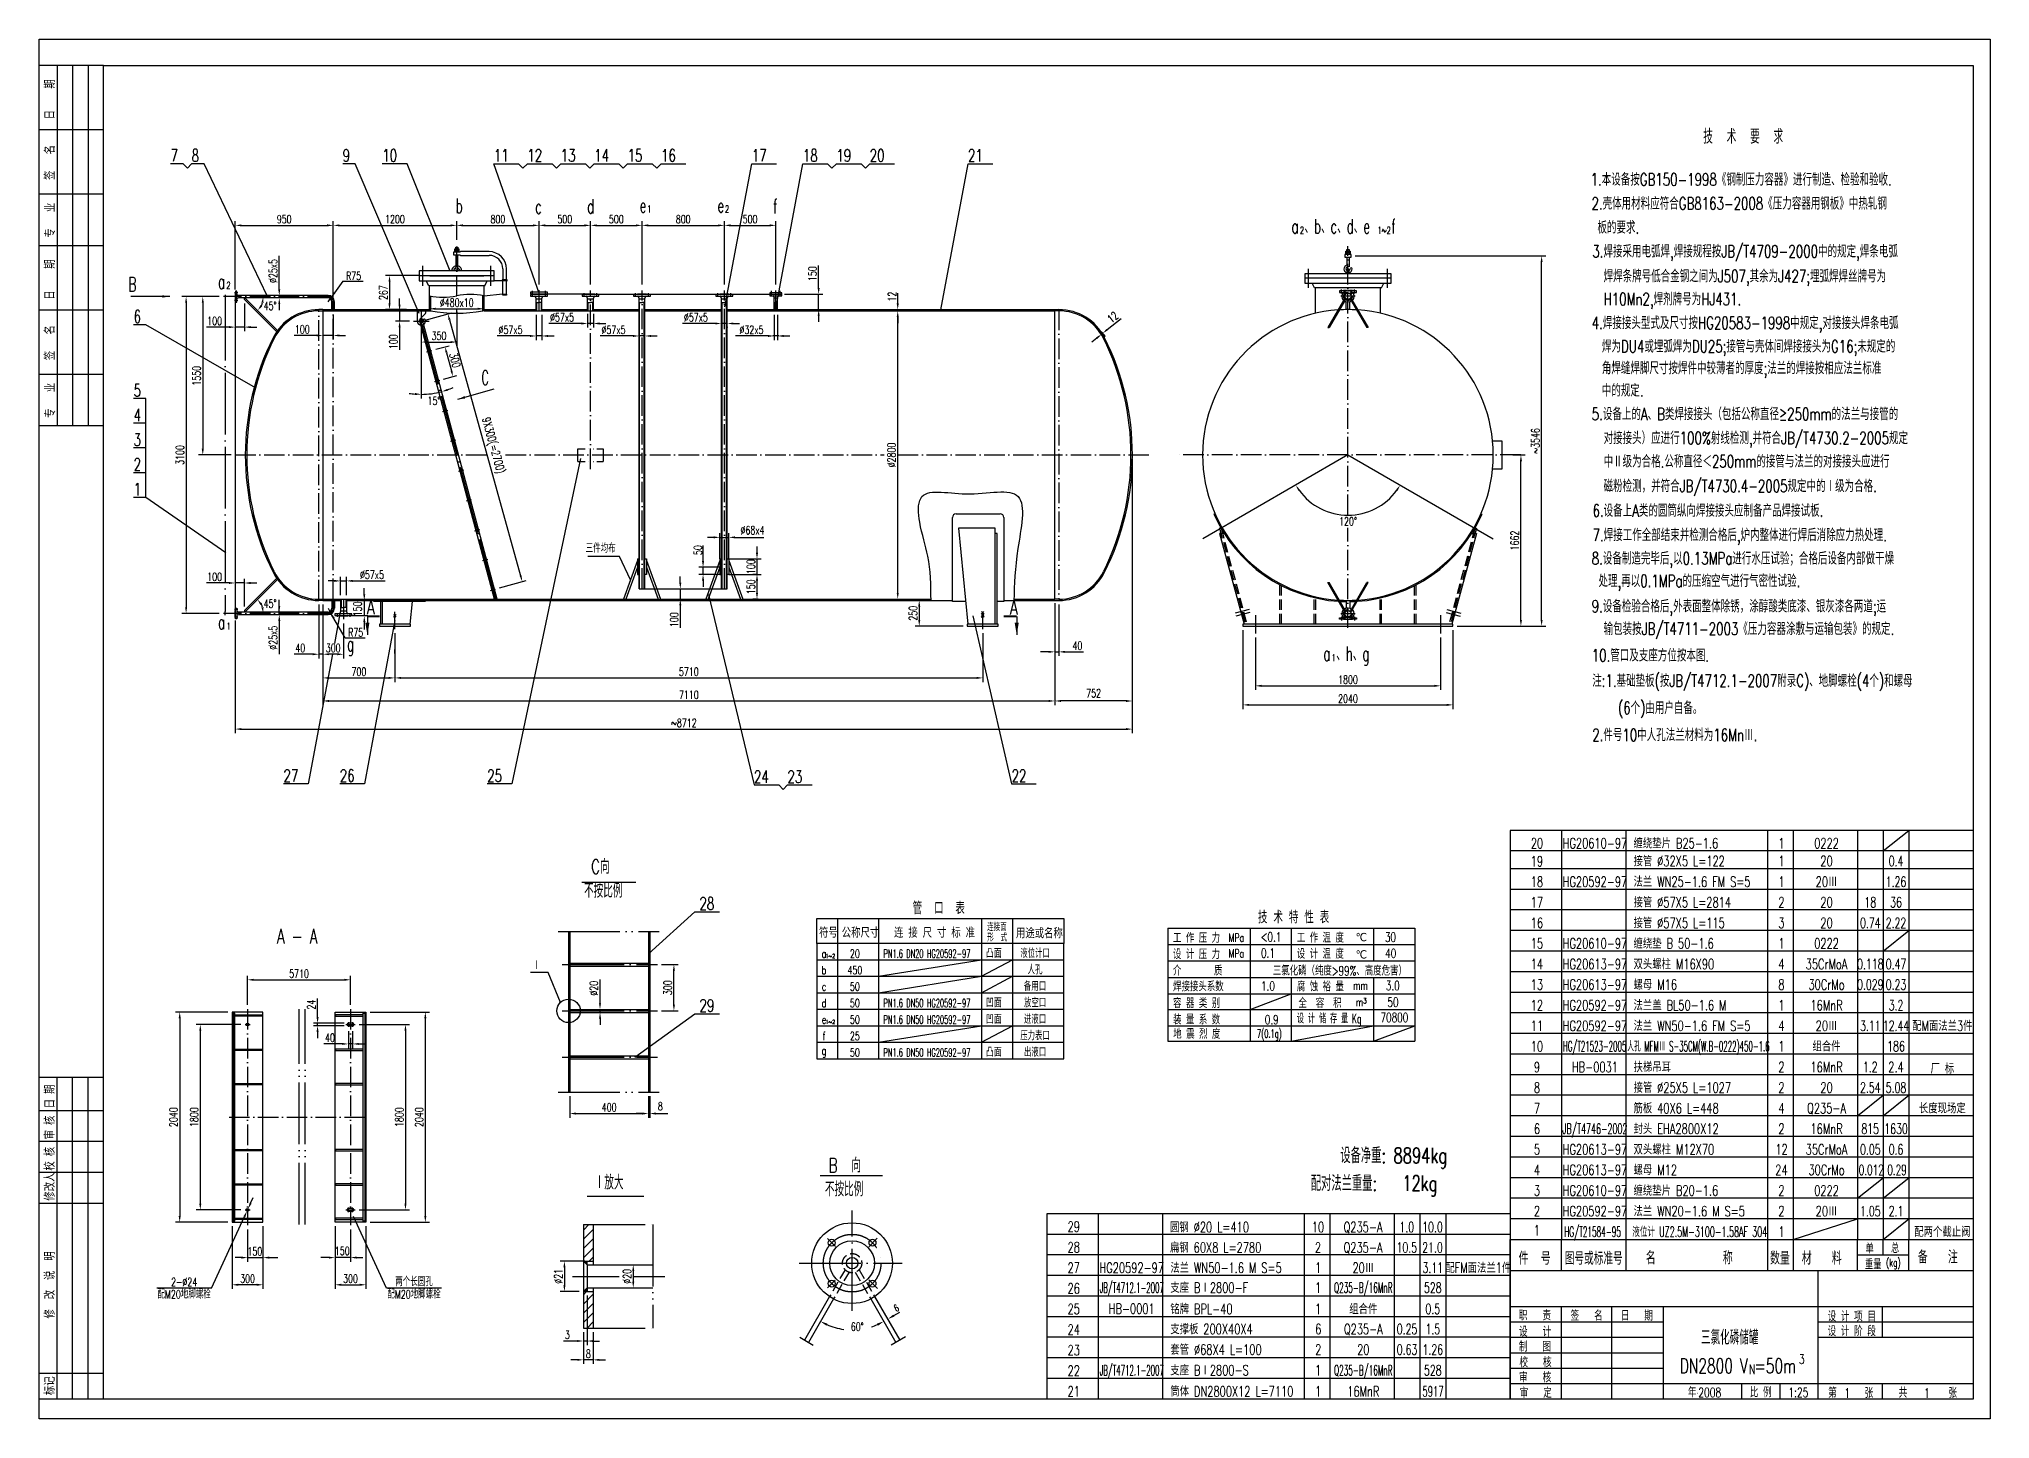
# Model space of a CAD drawing. Extents: x -4884 to 14069, y -5916 to 7486.
import ezdxf
from ezdxf.enums import TextEntityAlignment as Align

# ---------------------------------------------------------------- set-up
doc = ezdxf.new("R2010")
doc.units = 0
doc.header["$LTSCALE"] = 20
doc.header["$MEASUREMENT"] = 0
for name, pattern in [('DASHDOT-L', [90, 80, -5, 0, -5]), ('DASHDOT-M', [36, 30, -3, 0, -3]), ('DASHDOT-S', [14, 10, -2, 0, -2]), ('DIVIDE-M', [39, 30, -3, 0, -3, 0, -3]), ('HIDDEN-L', [13, 10, -3]), ('HIDDEN-M', [7, 5, -2]), ('HIDDEN-S', [3, 2, -1])]:
    doc.linetypes.add(name, pattern=pattern)
doc.layers.get('0').update_dxf_attribs({"linetype": 'CONTINUOUS'})
for name, color, linetype in [('CDR_DIM', 7, 'CONTINUOUS'), ('CDR_DWG1', 4, 'CONTINUOUS'), ('CDR_DWG2', 2, 'CONTINUOUS'), ('CDR_DWG3', 1, 'DASHDOT-M'), ('CDR_DWG4', 3, 'DIVIDE-M'), ('CDR_DWG5', 6, 'HIDDEN-M'), ('CDR_TEXT', 7, 'CONTINUOUS')]:
    doc.layers.add(name, color=color, linetype=linetype)
doc.styles.add('HZ', font='ROMANS.shx', dxfattribs={"width": 0.7, "height": 80, "bigfont": 'HZ.shx'})
doc.styles.add('HZJ', font='txt', dxfattribs={"bigfont": 'hzj'})
doc.styles.add('ROMANS', font='romans')

msp = doc.modelspace()

# ---------------------------------------------------------------- texts
for s, height, style, width, p in [(' 技 术 特 性 表', 120, 'HZ', 0.7, (6900, -1103)), ('工 作 压 力', 90, 'HZ', 0.7, (6132, -1291)), ('MPa', 80, 'ROMANS', 0.7, (6671, -1282)), ('工 作 温 度', 90, 'HZ', 0.7, (7335, -1289)), ('设 计 压 力', 90, 'HZ', 0.7, (6132, -1449)), ('介', 90, 'HZ', 0.7, (6132, -1609)), ('质', 90, 'HZ', 0.7, (6530, -1609)), ('MPa', 80, 'HZ', 0.7, (6671, -1435)), ('设 计 温 度', 90, 'HZ', 0.7, (7335, -1445)), ('焊接接头系数', 90, 'HZ', 0.7, (6133, -1762)), ('腐 蚀 裕 量', 90, 'HZ', 0.7, (7335, -1763)), ('mm', 80, 'HZ', 0.7, (7882, -1747)), ('容 器 类 别', 90, 'HZ', 0.7, (6133, -1924)), ('全  容  积', 90, 'HZ', 0.7, (7351, -1923)), ('m', 80, 'HZ', 0.7, (7909, -1907)), ('3', 50, 'HZ', 0.7, (7978, -1880)), ('装 量 系 数', 90, 'HZ', 0.7, (6133, -2084)), ('设 计 储 存 量 Kg', 90, 'HZ', 0.6, (7335, -2073)), ('地 震 烈 度', 90, 'HZ', 0.7, (6135, -2223)), ('设备净重: 8894kg', 150, 'HZ', 0.7, (7758, -3432)), (' 配对法兰重量:   12kg', 150, 'HZ', 0.7, (7399, -3702)), ('件  号', 125, 'HZ', 0.7, (9489, -4419)), ('图号或标准号', 125, 'HZ', 0.6, (9938, -4419)), ('名          称', 125, 'HZ', 0.7, (10725, -4414)), ('数量', 125, 'HZ', 0.7, (11932, -4417)), ('材   料', 125, 'HZ', 0.7, (12240, -4417)), ('单', 87.5, 'HZ', 0.7, (12860, -4308)), ('总', 87.5, 'HZ', 0.7, (13107, -4304)), ('备   注', 125, 'HZ', 0.7, (13368, -4406))]:
    msp.add_text(s, height=height, dxfattribs=dict(style=style, width=width)).set_placement(p)
at = {"linetype": 'Continuous', "style": 'HZ'}
for s, height, width, p in [('<0.1', 90, 0.7, (6985, -1279)), ('30', 90, 0.7, (8191, -1282)), ('0.1', 90, 0.7, (6987, -1436)), ('三氯化磷（纯度>99%、高度危害）', 90, 0.7, (7102, -1609)), ('40', 90, 0.7, (8193, -1439)), ('1.0', 90, 0.7, (6987, -1756)), ('3.0', 90, 0.7, (8200, -1752)), ('50', 90, 0.7, (8215, -1913)), ('0.9', 90, 0.7, (7024, -2083)), ('70800', 90, 0.7, (8148, -2062)), ('7(0.1g)', 80, 0.6, (6948, -2213)), ('职   责', 92.5, 0.7, (9492, -4958)), ('签   名', 92.5, 0.7, (9994, -4961)), ('日   期', 92.5, 0.7, (10481, -4961)), ('设 计 项 目', 92.5, 0.7, (12491, -4968)), ('设   计', 92.5, 0.7, (9493, -5116)), ('三氯化磷储罐', 140, 0.7, (11261, -5194)), ('设 计 阶 段', 92.5, 0.7, (12491, -5111)), ('制   图', 92.5, 0.7, (9492, -5262)), ('3', 92.5, 0.7, (12212, -5381)), ('校   核', 92.5, 0.7, (9497, -5414)), ('审   核', 92.5, 0.7, (9494, -5561)), ('DN2800 V =50m', 140, 0.7, (11055, -5470)), ('N', 92.5, 0.7, (11729, -5480)), ('审   定', 92.5, 0.7, (9499, -5711)), ('年·2008', 92.5, 0.7, (11134, -5705)), ('比 例', 92.5, 0.7, (11735, -5705)), ('1:25', 92.5, 0.7, (12110, -5705)), ('第', 92.5, 0.7, (12496, -5710)), ('1', 92.5, 0.7, (12655, -5710)), ('张', 92.5, 0.7, (12851, -5712)), ('共', 92.5, 0.7, (13181, -5709)), ('1', 92.5, 0.7, (13429, -5710)), ('张', 92.5, 0.7, (13665, -5711))]:
    msp.add_text(s, height=height, dxfattribs=dict(at, width=width)).set_placement(p)
at = {"style": 'HZ'}
for p in [(7906, -1276), (7906, -1444)]:
    msp.add_text('℃', height=80, dxfattribs=at).set_placement(p)
at = {"linetype": 'HIDDEN-L', "style": 'HZ', "width": 0.7}
for s, height, p in [('(kg)', 75, (13058, -4435)), ('重量', 87.5, (12855, -4461))]:
    msp.add_text(s, height=height, dxfattribs=at).set_placement(p)
at = {"color": 7, "linetype": 'Continuous', "style": 'HZJ', "width": 0.7}
msp.add_text('6', height=67.2, rotation=30, dxfattribs=at).set_placement((3444, -4879))
at = {"layer": 'CDR_DIM', "style": 'HZ', "width": 0.7}
for s, height, p in [('           技  术  要  求', 140, (10480, 6469)), ('1.本设备按GB150-1998《钢制压力容器》进行制造、检验和验收.', 120, (10189, 6062)), ('2.壳体用材料应符合GB8163-2008《压力容器用钢板》中热轧钢', 120, (10198, 5829)), (' 板的要求.', 120, (10198, 5596)), ('3.焊接采用电弧焊,焊接规程按JB/T4709-2000中的规定,焊条电弧', 120, (10206, 5364)), ('  焊焊条牌号低合金钢之间为J507,其余为J427;埋弧焊焊丝牌号为', 120, (10200, 5123)), ('  H10Mn2,焊剂牌号为HJ431.', 120, (10200, 4900)), ('4.焊接接头型式及尺寸按HG20583-1998中规定,对接接头焊条电弧', 120, (10200, 4669)), ('  焊为DU4或埋弧焊为DU25;接管与壳体间焊接接头为G16;未规定的', 120, (10184, 4441)), ('  角焊缝焊脚尺寸按焊件中较薄者的厚度;法兰的焊接按相应法兰标准', 120, (10183, 4230)), ('  中的规定.', 120, (10183, 4013)), ('5.设备上的A、B类焊接接头（包括公称直径≥250mm的法兰与接管的', 120, (10200, 3784)), ('  对接接头）应进行100%射线检测,并符合JB/T4730.2-2005规定', 120, (10200, 3551)), ('  中Ⅱ级为合格.公称直径＜250mm的接管与法兰的对接接头应进行', 120, (10200, 3324)), ('  磁粉检测，并符合JB/T4730.4-2005规定中的Ⅰ级为合格.', 120, (10200, 3085)), ('6.设备上A类的圆筒纵向焊接接头应制备产品焊接试板.', 120, (10208, 2846)), ('7.焊接工作全部结束并检测合格后,炉内整体进行焊后消除应力热处理. ', 120, (10208, 2609)), ('8.设备制造完毕后,以0.13MPa进行水压试验；合格后设备内部做干燥', 120, (10200, 2382)), (' 处理,再以0.1MPa的压缩空气进行气密性试验.', 120, (10208, 2163)), ('9.设备检验合格后,外表面整体除锈，涂醇酸类底漆、银灰漆各两道;运', 120, (10200, 1917)), ('  输包装按JB/T4711-2003《压力容器涂敷与运输包装》的规定.', 120, (10200, 1698)), ('10.管口及支座方位按本图.', 120, (10200, 1440)), ('注:1.基础垫板(按JB/T4712.1-2007附录C)、地脚螺栓(4个)和螺母', 120, (10205, 1194)), ('    (6个)由用户自备。', 120, (10205, 930)), ('2.件号10中人孔法兰材料为16MnⅢ.', 120, (10205, 667)), ('60%%D', 80, (3002, -5060)), ('8', 80, (428, -5322))]:
    msp.add_text(s, height=height, dxfattribs=at).set_placement(p)
at = {"layer": 'CDR_DIM', "char_height": 80, "style": 'HZ'}
for s, insert, attachment_point in [('950', (-2502, 5736), 5), ('\\A1;1200', (-1426, 5736), 5), ('\\A1;800', (-426, 5736), 5), ('\\A1;500', (224, 5736), 5), ('\\A1;500', (724, 5736), 5), ('\\A1;800', (1374, 5736), 5), ('\\A1;500', (2024, 5736), 5), ('R75', (-1828, 5186), 5), ('45%%D', (-2639, 4894), 5), ('\\A1;∅480x10', (-826, 4926), 5), ('\\A1;100', (-3178, 4748), 5), ('\\A1;∅57x5', (197, 4783), 5), ('\\A1;∅57x5', (1497, 4783), 5), ('\\A1;100', (-2326, 4667), 5), ('\\A1;350', (-998, 4603), 5), ('\\A1;∅57x5', (-303, 4662), 5), ('\\A1;∅57x5', (697, 4662), 5), ('∅32x5', (2037, 4662), 5), ('\\A1;15°', (-1047, 3972), 5), ('%%c68x4', (2047, 2715), 5), ('\\A1;120°', (7832, 2801), 5), ('三件均布', (572, 2537), 5), ('\\A1;100', (-3178, 2263), 5), ('\\A1;∅57x5', (-1649, 2283), 5), ('45%%D', (-2639, 2002), 5), ('R75', (-1807, 1723), 5), ('\\A1;40', (-2346, 1571), 5), ('300', (-2026, 1571), 5), ('\\A1;40', (5204, 1594), 5), ('\\A1;700', (-1776, 1341), 5), ('\\A1;5710', (1429, 1341), 5), ('\\A1;7110', (1429, 1117), 5), ('\\A1;752', (5361, 1132), 5), ('\\A1;1800', (7832, 1264), 5), ('\\A1;2040', (7832, 1079), 5), ('~8712', (1380, 844), 5), ('\\A1;5710', (-2358, -1591), 5), ('\\A1;40', (-2057, -2214), 5), ('8', (1128, -2878), 4), ('\\A1;400', (655, -2890), 5), ('\\A1;150', (-2787, -4289), 5), ('\\A1;150', (-1938, -4284), 5), ('2-%%c24', (-3474, -4586), 5), ('\\A1;300', (-2858, -4553), 5), ('\\A1;300', (-1858, -4553), 5), ('两个长圆孔', (-1241, -4586), 5), ('配M20地脚螺栓', (-3474, -4706), 5), ('配M20地脚螺栓', (-1241, -4706), 5), ('\\A1;3', (248, -5099), 5)]:
    msp.add_mtext(s, dxfattribs=dict(at, insert=insert, attachment_point=attachment_point))
for s, insert, attachment_point, rotation in [('∅25x5', (-2610, 5233), 5, 90), ('\\A1;150', (2630, 5207), 5, 90), ('267', (-1539, 5023), 5, 90), ('\\A1;12', (3403, 4936), 4, 90), ('\\A1;12', (5547, 4784), 5, 39.0428), ('\\A1;100', (-1441, 4546), 5, 90), ('\\A1;300', (-843, 4367), 5, 285), ('\\A1;1550', (-3353, 4215), 5, 90), ('\\A1;9X300(=2700)', (-480, 3536), 5, 285.5199), ('~3546', (9653, 3582), 5, 90), ('\\A1;3100', (-3515, 3446), 5, 90), ('\\A1;∅2800', (3398, 3446), 5, 90), ('\\A1;1662', (9452, 2615), 5, 90), ('\\A1;50', (1517, 2522), 5, 90), ('\\A1;100', (2032, 2361), 5, 90), ('\\A1;150', (2032, 2166), 5, 90), ('\\A1;150', (-1789, 1951), 5, 90), ('\\A1;100', (1286, 1846), 5, 90), ('\\A1;250', (3607, 1909), 5, 90), ('∅25x5', (-2610, 1671), 5, 90), ('\\A1;∅20', (506, -1733), 5, 90), ('\\A1;300', (1224, -1728), 5, 90), ('\\A1;24', (-2238, -1892), 5, 90), ('\\A1;2040', (-3577, -2985), 5, 90), ('\\A1;1800', (-3377, -2985), 5, 90), ('\\A1;1800', (-1384, -2985), 5, 90), ('\\A1;2040', (-1191, -2985), 5, 90), ('\\A1;∅21', (160, -4531), 5, 90), ('\\A1;∅20', (829, -4531), 5, 90)]:
    msp.add_mtext(s, dxfattribs=dict(at, insert=insert, attachment_point=attachment_point, rotation=rotation))
at = {"layer": 'CDR_DWG1', "style": 'HZ', "width": 0.7}
for s, p in [('7', (-3605, 6295)), ('8', (-3401, 6295)), ('9', (-1934, 6295)), ('10', (-1549, 6295)), ('11', (-465, 6295)), ('12', (-140, 6295)), ('13', (184, 6295)), ('14', (509, 6295)), ('15', (834, 6295)), ('16', (1159, 6295)), ('17', (2041, 6295)), ('18', (2537, 6295)), ('19', (2862, 6295)), ('20', (3186, 6295)), ('21', (4141, 6295)), ('6', (-3965, 4731)), ('5', (-3965, 4014)), ('4', (-3965, 3774)), ('3', (-3965, 3534)), ('2', (-3965, 3294)), ('1', (-3965, 3054)), ('27', (-2509, 271)), ('26', (-1962, 271)), ('25', (-530, 271)), ('24', (2062, 261)), ('23', (2387, 261)), ('22', (4564, 271)), ('28', (1532, -970)), ('29', (1532, -1961))]:
    msp.add_text(s, height=120, dxfattribs=at).set_placement(p)
at = {"layer": 'CDR_DWG2', "style": 'HZ'}
for s, height, width, p in [('b', 140, 0.6, (-836, 5796)), ('c', 140, 0.6, (-64, 5788)), ('d', 140, 0.6, (441, 5792)), ('e', 140, 0.6, (951, 5800)), ('e', 140, 0.6, (1707, 5800)), ('f', 140, 0.6, (2247, 5791)), ('1', 67.2, 0.6, (1025, 5802)), ('2', 67.2, 0.6, (1780, 5802)), ('a 、b、c、d、e  、f', 140, 0.6, (7283, 5597)), ('2', 67.2, 0.6, (7365, 5594)), ('1~2', 67.2, 0.6, (8119, 5594)), ('B', 140, 0.6, (-4015, 5034)), ('a', 140, 0.6, (-3146, 5060)), ('2', 67.2, 0.6, (-3064, 5060)), ('C', 140, 0.6, (-588, 4126)), ('A', 140, 0.7, (-1699, 1900)), ('A', 140, 0.7, (4547, 1897)), ('a', 140, 0.6, (-3146, 1753)), ('1', 67.2, 0.6, (-3063, 1750)), ('g', 140, 0.6, (-1892, 1542)), ('a 、h、g', 140, 0.6, (7592, 1447)), ('1', 67.2, 0.6, (7674, 1444)), ('A - A', 140, 0.7, (-2574, -1297)), ('B  向', 140, 0.7, (2785, -3522)), ('不按比例', 140, 0.7, (2751, -3754))]:
    msp.add_text(s, height=height, dxfattribs=dict(at, width=width)).set_placement(p)
at = {"layer": 'CDR_DWG2', "attachment_point": 1, "style": 'HZ'}
for s, insert, char_height, width in [(' C向\\P不按比例', (411, -481), 140, 932), ('Ⅰ', (-93, -1466), 90, 243), ('Ⅰ放大', (515, -3548), 140, 755)]:
    msp.add_mtext(s, dxfattribs=dict(at, insert=insert, char_height=char_height, width=width))
at = {"layer": 'CDR_TEXT', "style": 'HZ'}
for s, height, width, p in [('20', 100, 0.7, (9668, -375)), ('HG20610-97', 100, 0.7, (10231, -375)), ('1', 100, 0.7, (12043, -375)), ('0222', 100, 0.7, (12481, -375)), ('19', 100, 0.7, (9668, -550)), ('1', 100, 0.7, (12043, -548)), ('20', 100, 0.7, (12481, -548)), ('0.4', 100, 0.666667, (13156, -548)), ('18', 100, 0.7, (9668, -748)), ('HG20592-97', 100, 0.7, (10231, -748)), ('1', 100, 0.7, (12043, -748)), ('20Ⅲ', 100, 0.7, (12481, -748)), ('1.26', 100, 0.666667, (13156, -748)), ('17', 100, 0.7, (9668, -948)), ('2', 100, 0.7, (12043, -948)), ('20', 100, 0.7, (12481, -948)), ('18', 100, 0.666667, (12906, -948)), ('36', 100, 0.666667, (13156, -948)), ('16', 100, 0.7, (9668, -1148)), ('3', 100, 0.7, (12043, -1148)), ('20', 100, 0.7, (12481, -1148)), ('0.74', 100, 0.666667, (12906, -1148)), ('2.22', 100, 0.666667, (13156, -1148)), ('15', 100, 0.7, (9668, -1348)), ('HG20610-97', 100, 0.7, (10231, -1348)), ('1', 100, 0.7, (12043, -1348)), ('0222', 100, 0.7, (12481, -1348)), ('a', 80, 0.7, (2742, -1437)), ('1~2', 40, 0.7, (2803, -1440)), ('20', 80, 0.7, (3042, -1437)), ('PN1.6 DN20 HG20592-97', 80, 0.559524, (3742, -1437)), ('凸面', 80, 0.75, (4392, -1437)), ('液位计口', 80, 0.6875, (4792, -1437)), ('人孔', 80, 0.7, (4792, -1597)), ('14', 100, 0.7, (9668, -1548)), ('HG20613-97', 100, 0.7, (10231, -1548)), ('4', 100, 0.7, (12043, -1548)), ('35CrMoA', 100, 0.7, (12481, -1548)), ('0.118', 100, 0.666667, (12906, -1548)), ('0.47', 100, 0.666667, (13156, -1548)), ('c', 80, 0.7, (2742, -1757)), ('b', 80, 0.7, (2742, -1597)), ('450', 80, 0.7, (3042, -1597)), ('50', 80, 0.7, (3042, -1757)), ('备用口', 80, 0.7, (4792, -1757)), ('13', 100, 0.7, (9668, -1748)), ('HG20613-97', 100, 0.7, (10231, -1748)), ('8', 100, 0.7, (12043, -1748)), ('30CrMo', 100, 0.7, (12481, -1748)), ('0.029', 100, 0.666667, (12906, -1748)), ('0.23', 100, 0.666667, (13156, -1748)), ('d', 80, 0.7, (2742, -1917)), ('50', 80, 0.7, (3042, -1917)), ('PN1.6 DN50 HG20592-97', 80, 0.559524, (3742, -1917)), ('凹面', 80, 0.75, (4392, -1917)), ('放空口', 80, 0.6875, (4792, -1917)), ('12', 100, 0.7, (9668, -1948)), ('HG20592-97', 100, 0.7, (10231, -1948)), ('1', 100, 0.7, (12043, -1948)), ('16MnR', 100, 0.7, (12481, -1948)), ('3.2', 100, 0.666667, (13156, -1948)), ('e', 80, 0.7, (2742, -2077)), ('1~2', 40, 0.7, (2803, -2080)), ('50', 80, 0.7, (3042, -2077)), ('PN1.6 DN50 HG20592-97', 80, 0.559524, (3742, -2077)), ('凹面', 80, 0.75, (4392, -2077)), ('进液口', 80, 0.6875, (4792, -2077)), ('11', 100, 0.7, (9668, -2148)), ('HG20592-97', 100, 0.7, (10231, -2148)), ('4', 100, 0.7, (12043, -2148)), ('20Ⅲ', 100, 0.7, (12481, -2148)), ('3.11', 100, 0.666667, (12906, -2148)), ('12.44', 100, 0.666667, (13156, -2148)), ('配M面法兰3件', 100, 0.7, (13606, -2148)), ('f', 80, 0.7, (2742, -2237)), ('25', 80, 0.7, (3042, -2237)), ('压力表口', 80, 0.6875, (4792, -2237)), ('10', 100, 0.7, (9668, -2348)), ('1', 100, 0.7, (12043, -2346)), ('组合件', 100, 0.7, (12481, -2346)), ('186', 100, 0.666667, (13156, -2346)), ('g', 80, 0.7, (2742, -2379)), ('50', 80, 0.7, (3042, -2397)), ('PN1.6 DN50 HG20592-97', 80, 0.559524, (3742, -2397)), ('凸面', 80, 0.75, (4392, -2397)), ('出液口', 80, 0.6875, (4792, -2397)), ('9', 100, 0.7, (9668, -2548)), ('HB-0031', 100, 0.7, (10231, -2548)), ('2', 100, 0.7, (12043, -2548)), ('16MnR', 100, 0.7, (12481, -2548)), ('1.2', 100, 0.666667, (12906, -2548)), ('2.4', 100, 0.7, (13156, -2548)), ('厂 标', 100, 0.7, (13606, -2562)), ('8', 100, 0.7, (9668, -2748)), ('2', 100, 0.7, (12043, -2748)), ('20', 100, 0.7, (12481, -2748)), ('2.54', 100, 0.666667, (12906, -2748)), ('5.08', 100, 0.666667, (13156, -2748)), ('长度现场定', 100, 0.7, (13606, -2948)), ('7', 100, 0.7, (9668, -2948)), ('JB/T4746-2002', 100, 0.564103, (10231, -3148)), ('4', 100, 0.7, (12043, -2948)), ('Q235-A', 100, 0.7, (12481, -2948)), ('6', 100, 0.7, (9668, -3148)), ('2', 100, 0.7, (12043, -3148)), ('16MnR', 100, 0.7, (12481, -3148)), ('5', 100, 0.7, (9668, -3348)), ('HG20613-97', 100, 0.7, (10231, -3348)), ('12', 100, 0.7, (12043, -3348)), ('35CrMoA', 100, 0.7, (12481, -3348)), ('0.05', 100, 0.666667, (12906, -3348)), ('0.6', 100, 0.666667, (13156, -3348)), ('4', 100, 0.7, (9668, -3548)), ('HG20613-97', 100, 0.7, (10231, -3548)), ('24', 100, 0.7, (12043, -3548)), ('30CrMo', 100, 0.7, (12481, -3548)), ('3', 100, 0.7, (9668, -3748)), ('HG20610-97', 100, 0.7, (10231, -3748)), ('2', 100, 0.7, (12043, -3748)), ('0222', 100, 0.7, (12481, -3748)), ('2', 100, 0.7, (9668, -3948)), ('HG20592-97', 100, 0.7, (10231, -3948)), ('2', 100, 0.7, (12043, -3948)), ('20Ⅲ', 100, 0.7, (12481, -3948)), ('1.05', 100, 0.666667, (12906, -3948)), ('2.1', 100, 0.666667, (13156, -3948)), ('29', 100, 0.7, (5168, -4098)), ('10', 100, 0.7, (7541, -4102)), ('Q235-A', 100, 0.7, (7978, -4102)), ('1.0', 100, 0.666667, (8403, -4102)), ('10.0', 100, 0.666667, (8653, -4102)), ('1', 100, 0.7, (9666, -4135)), ('1', 100, 0.7, (12043, -4148)), ('配两个截止阀', 100, 0.7, (13606, -4148)), ('28', 100, 0.7, (5168, -4298)), ('2', 100, 0.7, (7541, -4301)), ('Q235-A', 100, 0.7, (7978, -4301)), ('10.5', 100, 0.666667, (8403, -4301)), ('21.0', 100, 0.666667, (8653, -4301)), ('27', 100, 0.7, (5168, -4498)), ('HG20592-97', 100, 0.7, (5731, -4498)), ('1', 100, 0.7, (7543, -4498)), ('20Ⅲ', 100, 0.7, (7981, -4498)), ('3.11', 100, 0.666667, (8656, -4498)), ('配FM面法兰1件', 100, 0.7, (9098, -4498)), ('26', 100, 0.7, (5168, -4698)), ('1', 100, 0.7, (7543, -4691)), ('Q235-B/16MnR', 100, 0.52, (7981, -4691)), ('528', 100, 0.666667, (8656, -4691)), ('25', 100, 0.7, (5168, -4898)), ('HB-0001', 100, 0.7, (5731, -4895)), ('1', 100, 0.7, (7543, -4898)), ('组合件', 100, 0.7, (7981, -4898)), ('0.5', 100, 0.666667, (8656, -4898)), ('24', 100, 0.7, (5168, -5098)), ('6', 100, 0.7, (7543, -5093)), ('Q235-A', 100, 0.7, (7981, -5093)), ('0.25', 100, 0.666667, (8406, -5093)), ('1.5', 100, 0.666667, (8656, -5093)), ('23', 100, 0.7, (5168, -5298)), ('2', 100, 0.7, (7543, -5293)), ('20', 100, 0.7, (7981, -5293)), ('0.63', 100, 0.666667, (8406, -5293)), ('1.26', 100, 0.666667, (8656, -5293)), ('22', 100, 0.7, (5168, -5498)), ('1', 100, 0.7, (7543, -5493)), ('Q235-B/16MnR', 100, 0.52, (7981, -5493)), ('528', 100, 0.666667, (8656, -5493)), ('21', 100, 0.7, (5168, -5698)), ('1', 100, 0.7, (7543, -5698)), ('16MnR', 100, 0.7, (7981, -5698))]:
    msp.add_text(s, height=height, dxfattribs=dict(at, width=width)).set_placement(p, align=Align.CENTER)
for s, width, p in [('缠绕垫片 B25-1.6', 0.7, (10606, -375)), ('接管 %%c32X5 L=122', 0.7, (10606, -548)), ('法兰 WN25-1.6 FM S=5', 0.7, (10606, -748)), ('接管 %%c57X5 L=2814', 0.7, (10606, -948)), ('接管 %%c57X5 L=115', 0.7, (10606, -1148)), ('缠绕垫 B 50-1.6', 0.7, (10606, -1348)), ('双头螺柱 M16X90', 0.7, (10606, -1548)), ('螺母 M16', 0.7, (10606, -1748)), ('法兰盖 BL50-1.6 M ', 0.7, (10606, -1948)), ('法兰 WN50-1.6 FM S=5', 0.7, (10606, -2148)), ('HG/T21523-2005', 0.5, (9921, -2346)), ('人孔 MFMⅢ S-35CM(W.B-0222)450-1.6', 0.5, (10546, -2346)), ('扶梯吊耳', 0.7, (10606, -2548)), ('接管 %%C25X5 L=1027', 0.7, (10606, -2748)), ('筋板 40X6 L=448', 0.7, (10606, -2948)), ('封头 EHA2800X12', 0.7, (10606, -3148)), ('815', 0.666667, (12819, -3148)), ('1630', 0.666667, (13042, -3148)), ('双头螺柱 M12X70', 0.7, (10606, -3348)), ('螺母 M12', 0.7, (10606, -3548)), ('0.012', 0.63, (12794, -3548)), ('0.29', 0.63, (13071, -3548)), ('缠绕垫片 B20-1.6', 0.7, (10606, -3748)), ('法兰 WN20-1.6 M S=5    ', 0.7, (10606, -3948)), ('圆钢 %%C20 L=410', 0.7, (6103, -4103)), ('HG/T21584-95', 0.52, (9933, -4148)), ('液位计 UZ2.5M-3100-1.58AF 304', 0.57, (10593, -4148)), ('扁钢 60X8 L=2780', 0.7, (6103, -4301)), ('法兰 WN50-1.6 M S=5', 0.7, (6106, -4498)), ('JB/T4712.1-2007', 0.5, (5420, -4691)), ('支座 BⅠ2800-F', 0.7, (6106, -4691)), ('铭牌 BPL-40', 0.7, (6106, -4898)), ('支撑板 200X40X4', 0.7, (6106, -5093)), ('套管 %%c68X4 L=100', 0.7, (6106, -5293)), ('JB/T4712.1-2007', 0.5, (5420, -5493)), ('支座 BⅠ2800-S', 0.7, (6106, -5493)), ('筒体 DN2800X12 L=7110', 0.7, (6106, -5698)), ('5917', 0.6, (8555, -5698))]:
    msp.add_text(s, height=100, dxfattribs=dict(at, width=width)).set_placement(p)

# ---------------------------------------------------------------- blocks, each defined once
blk = doc.blocks.new('TUQA')
for p, q in [((-18, 0), (-18, 125)), ((-12, 0), (-12, 125)), ((-6, 0), (-6, 125)), ((0, 112), (-24.85, 112)), ((0, 100), (-24.85, 100)), ((0, 88), (-24.85, 88)), ((0, 76), (-24.85, 76)), ((0, 10), (-24.85, 10))]:
    blk.add_line(p, q)
at = {"layer": 'CDR_DWG1'}
for p, q in [((-25, 125), (0, 125)), ((0, 0), (-25, 0))]:
    blk.add_line(p, q, dxfattribs=at)
at = {"linetype": 'HIDDEN-S', "style": 'HZ', "width": 0.7}
for s, p in [('日 期', (-18.93, 112.99)), ('审 核', (-18.93, 100.92)), ('校 核', (-18.93, 88.78)), ('修改人', (-18.93, 77.07)), ('修  改  说  明', (-18.93, 31.3)), ('标记', (-18.93, 1.53))]:
    blk.add_text(s, height=4, rotation=90, dxfattribs=at).set_placement(p)
blk = doc.blocks.new('TUQA-H')
for p, q in [((-18, 140), (-18, 70)), ((-12, 140), (-12, 70)), ((-6, 140), (-6, 70)), ((-25, 115), (0, 115)), ((-25, 90), (0, 90)), ((-25, 70), (0, 70)), ((-18, 70), (-18, 0)), ((-12, 70), (-12, 0)), ((-6, 70), (-6, 0)), ((-25, 45), (0, 45)), ((-25, 20), (0, 20))]:
    blk.add_line(p, q)
at = {"layer": 'CDR_DWG1'}
for p, q in [((-25, 140), (0, 140)), ((-25, 70), (0, 70)), ((-25, 0), (0, 0))]:
    blk.add_line(p, q, dxfattribs=at)
at = {"style": 'HZ', "width": 0.7}
for s, p in [('日    期', (-18.9, 118.95)), ('签   名', (-18.9, 95.46)), ('专   业', (-18.76, 73.05)), ('日    期', (-18.9, 48.95)), ('签   名', (-18.9, 25.46)), ('专   业', (-18.76, 3.05))]:
    blk.add_text(s, height=4, rotation=90, dxfattribs=at).set_placement(p)
blk = doc.blocks.new('JGB')
at = {"color": 4, "linetype": 'Continuous'}
for p, q in [((0, 0), (0, 12)), ((0, 12), (120, 12)), ((120, 12), (120, 0))]:
    blk.add_line(p, q, dxfattribs=at)
for p, q in [((10, 12), (10, 0)), ((30, 12), (30, 0)), ((80, 12), (80, 0)), ((95, 12), (95, 0)), ((120, 0), (0, 0))]:
    blk.add_line(p, q)
at = {"color": 7, "linetype": 'Continuous', "style": 'HZ', "width": 0.7}
for s, height, p in [('管  口  表', 6, (46.53, 14.16)), ('连接面', 3.5, (82.73, 6.07)), ('符号', 5, (1.09, 2.75)), ('公称尺寸', 5, (12.11, 2.75)), ('连 接 尺 寸 标 准', 5, (37.52, 2.75)), ('形  式', 3.5, (82.77, 0.97)), ('用途或名称', 5, (96.75, 2.47))]:
    blk.add_text(s, height=height, dxfattribs=at).set_placement(p)
blk = doc.blocks.new('JGB-L')
at = {"color": 4, "linetype": 'Continuous'}
for p, q in [((0, 0), (0, -8)), ((120, -8), (120, 0))]:
    blk.add_line(p, q, dxfattribs=at)
at = {"linetype": 'Continuous'}
for p, q in [((10, 0), (10, -8)), ((30, 0), (30, -8)), ((80, 0), (80, -8)), ((95, 0), (95, -8))]:
    blk.add_line(p, q, dxfattribs=at)
at = {"color": 7, "linetype": 'Continuous'}
blk.add_line((0, -8), (120, -8), dxfattribs=at)
blk = doc.blocks.new('MLF')
for p, q in [((180, 8), (0, 8)), ((145, 8), (145, 0))]:
    blk.add_line(p, q)
at = {"color": 4}
for p, q in [((0, 8), (0, 0)), ((20, 8), (20, 0)), ((45, 8), (45, 0)), ((100, 8), (100, 0)), ((110, 8), (110, 0)), ((135, 8), (135, 0)), ((155, 8), (155, 0)), ((180, 8), (180, 0))]:
    blk.add_line(p, q, dxfattribs=at)

# ---------------------------------------------------------------- hatches: boundary and pattern name
at = {"layer": 'CDR_DIM'}
h = msp.add_hatch(dxfattribs=at)
h.set_pattern_fill('ANSI31', color=256, scale=20, style=0)
h.set_pattern_definition([(45, (-6863.56, -7846.59), (-44.9013, 44.9013), [])])
h.paths.add_polyline_path([(404, -4384), (499, -4384), (499, -4029), (404, -4029)])
h.paths.add_polyline_path([(404, -5033), (499, -5033), (499, -4678), (404, -4678)])
h = msp.add_hatch(dxfattribs=at)
h.set_pattern_fill('ANSI31', color=256, style=0)
h.set_pattern_definition([(45, (-6863.5582, -7846.591), (-2.245064, 2.245064), [])])
h.paths.add_polyline_path([(442, -4384), (404, -4384), (442, -4419)])
h.paths.add_polyline_path([(442, -4643), (404, -4678), (442, -4678)])

# ---------------------------------------------------------------- linework, layer by layer
for p, q in [((6081, -1308), (8481, -1308)), ((6881, -1148), (6881, -2248)), ((7281, -1148), (7281, -1400)), ((8081, -1148), (8081, -1467)), ((6081, -1468), (8481, -1468)), ((7281, -1400), (7281, -1467)), ((7281, -1629), (7281, -2248)), ((8081, -1630), (8081, -2248)), ((6081, -1938), (8481, -1938)), ((6081, -2248), (8481, -2248)), ((9406, -4173), (13906, -4173)), ((12781, -4323), (13281, -4323)), ((13031, -4323), (13031, -4173)), ((12399, -5723), (12399, -4473)), ((9406, -4823), (13906, -4823)), ((9906, -5723), (9906, -4823)), ((10394, -5723), (10394, -4823)), ((10897, -5723), (10897, -4823)), ((13025, -5123), (13025, -4823)), ((9406, -4973), (10897, -4973)), ((12399, -4973), (13906, -4973)), ((9406, -5123), (10897, -5123)), ((9406, -5273), (10897, -5273)), ((12399, -5123), (13906, -5123)), ((9406, -5423), (10897, -5423)), ((9406, -5573), (10897, -5573)), ((10897, -5573), (13906, -5573)), ((11657, -5723), (11657, -5573)), ((12032, -5723), (12032, -5573)), ((13024, -5723), (13024, -5573))]:
    msp.add_line(p, q)
at = {"linetype": 'Continuous'}
for p, q in [((6081, -1628), (8481, -1628)), ((6081, -1788), (8481, -1788)), ((6081, -2098), (8481, -2098))]:
    msp.add_line(p, q, dxfattribs=at)
at = {"color": 1, "linetype": 'DASHDOT-M'}
for p, q in [((3015, -4865), (3015, -3892)), ((2501, -4403), (3502, -4403))]:
    msp.add_line(p, q, dxfattribs=at)
at = {"color": 4}
for p, q in [((9406, -4473), (9406, -4173)), ((9406, -4473), (9406, -4173)), ((9406, -4473), (9406, -4173)), ((9406, -4473), (9406, -4173)), ((9906, -4473), (9906, -4173)), ((12781, -4473), (12781, -4173)), ((13281, -4473), (13281, -4173))]:
    msp.add_line(p, q, dxfattribs=at)
at = {"color": 6, "linetype": 'HIDDEN-M'}
for p, q in [((2947, -4467), (2796, -4728)), ((2986, -4489), (2835, -4751)), ((3044, -4489), (3196, -4751)), ((3083, -4467), (3234, -4728))]:
    msp.add_line(p, q, dxfattribs=at)
at = {"color": 4, "linetype": 'Continuous'}
for p, q in [((9406, -5723), (9406, -4473)), ((9406, -4473), (13906, -4473)), ((9406, -4473), (13906, -4473)), ((9406, -5723), (9406, -4473)), ((9406, -5723), (9406, -4473)), ((9406, -5723), (9406, -4473)), ((2796, -4728), (2553, -5150)), ((3234, -4728), (3478, -5150)), ((2835, -4751), (2592, -5172)), ((3196, -4751), (3439, -5172))]:
    msp.add_line(p, q, dxfattribs=at)
at = {"color": 7, "linetype": 'Continuous'}
msp.add_line((3420, -4912), (3478, -4879), dxfattribs=at)
at = {"color": 3, "linetype": 'DIVIDE-M'}
for p, q in [((3535, -5117), (3394, -5198)), ((2507, -5123), (2636, -5198))]:
    msp.add_line(p, q, dxfattribs=at)
msp.add_lwpolyline([(-4884, -5916), (-4884, 7486), (14069, 7486), (14069, -5916)], close=True)
at = {"color": 4}
msp.add_lwpolyline([(-4257, -5723), (-4257, 7228), (13906, 7228), (13906, -5723)], close=True, dxfattribs=at)
at = {"color": 4, "linetype": 'Continuous'}
for radius in [392, 217, 56]:
    msp.add_circle((3015, -4403), radius, dxfattribs=at)
at = {"color": 1, "linetype": 'DASHDOT-L'}
msp.add_circle((3015, -4403), 280, dxfattribs=at)
at = {"color": 6, "linetype": 'HIDDEN-M'}
msp.add_circle((3015, -4403), 93.3, dxfattribs=at)
at = {"color": 7, "linetype": 'Continuous'}
for start, end in [(246.2831, 262.428), (287.7707, 293.7169)]:
    msp.add_arc((3015, -4438), 613, start, end, dxfattribs=at)
for points in [[(3426, -4922), (3415, -4902), (3362, -4946)], [(2774, -4990), (2764, -5010), (2709, -4969)], [(3257, -4990), (3267, -5010), (3322, -4969)]]:
    msp.add_solid(points, dxfattribs=at)
at = {"layer": 'CDR_DIM'}
for p, q in [((-465, 6275), (-225, 6275)), ((-22, 5007), (-465, 6275)), ((-2978, 5053), (-2978, 5716)), ((-2026, 4974), (-2026, 5716)), ((-826, 5535), (-826, 5716)), ((-26, 5101), (-26, 5716)), ((474, 5101), (474, 5716)), ((974, 5101), (974, 5716)), ((1774, 5101), (1774, 5716)), ((2274, 5101), (2274, 5716)), ((-2918, 5676), (-2086, 5676)), ((-1966, 5676), (-886, 5676)), ((-766, 5676), (-86, 5676)), ((34, 5676), (414, 5676)), ((534, 5676), (914, 5676)), ((1034, 5676), (1714, 5676)), ((1834, 5676), (2214, 5676)), ((-2550, 5056), (-2550, 5379)), ((7902, 5380), (9753, 5380)), ((9713, 1844), (9713, 5320)), ((-1931, 5133), (-2047, 4974)), ((-1931, 5133), (-1735, 5133)), ((-1196, 5189), (-1519, 5189)), ((-1479, 5129), (-1479, 4918)), ((2690, 5068), (2690, 5287)), ((-3333, 4984), (-3495, 4984)), ((-3133, 4984), (-3333, 4984)), ((-2978, 4955), (-2978, 1937)), ((-2548, 4996), (-2590, 4996)), ((-2548, 4971), (-2590, 4971)), ((-2550, 4971), (-2550, 4996)), ((-2076, 4934), (-2047, 4974)), ((-1381, 4906), (-1381, 4966)), ((430, 5008), (46, 5008)), ((517, 5008), (930, 5008)), ((1017, 5008), (1730, 5008)), ((1817, 5008), (2230, 5008)), ((2357, 5008), (2730, 5008)), ((2690, 4858), (2690, 5008)), ((3458, 4918), (3458, 5019)), ((-3455, 4924), (-3455, 1968)), ((-3293, 4924), (-3293, 3506)), ((-2978, 4786), (-2978, 4648)), ((-2889, 4916), (-2889, 4648)), ((-2550, 4911), (-2550, 4851)), ((-2026, 4806), (-2026, 4567)), ((-1313, 4858), (-1519, 4858)), ((-1406, 4846), (-1421, 4846)), ((-1286, 4746), (-1421, 4746)), ((-1381, 4846), (-1381, 4746)), ((-1132, 4756), (-873, 4828)), ((-1031, 4866), (-621, 4866)), ((-896, 4760), (-206, 2274)), ((-826, 4835), (-826, 4503)), ((-55, 4806), (-55, 4562)), ((2, 4806), (2, 4562)), ((445, 4816), (445, 4683)), ((502, 4816), (502, 4683)), ((2258, 4806), (2258, 4562)), ((2290, 4806), (2290, 4562)), ((2637, 4858), (2730, 4858)), ((2690, 4798), (2690, 4738)), ((3312, 4846), (3498, 4846)), ((3458, 4846), (3458, 4858)), ((3458, 4846), (3458, 4858)), ((3458, 2106), (3458, 4786)), ((3458, 4786), (3458, 4726)), ((5494, 4664), (5628, 4773)), ((-3038, 4688), (-3257, 4688)), ((-2889, 4688), (-2978, 4688)), ((-2829, 4688), (-2769, 4688)), ((-2186, 4607), (-2405, 4607)), ((-2026, 4607), (-2126, 4607)), ((-1966, 4607), (-1906, 4607)), ((-1381, 4686), (-1381, 4467)), ((-1170, 4613), (-1170, 4411)), ((-115, 4602), (-432, 4602)), ((2, 4602), (-55, 4602)), ((62, 4602), (122, 4602)), ((385, 4723), (68, 4723)), ((502, 4723), (445, 4723)), ((562, 4723), (622, 4723)), ((885, 4602), (568, 4602)), ((945, 4599), (945, 4642)), ((1002, 4602), (945, 4602)), ((1002, 4599), (1002, 4642)), ((1062, 4602), (1122, 4602)), ((1685, 4723), (1368, 4723)), ((1802, 4723), (1745, 4723)), ((1745, 4692), (1745, 4683)), ((1802, 4692), (1802, 4683)), ((1862, 4723), (1922, 4723)), ((2198, 4602), (1881, 4602)), ((2302, 4602), (2245, 4602)), ((2350, 4602), (2410, 4602)), ((5392, 4581), (5345, 4543)), ((5425, 4636), (5463, 4588)), ((5434, 4643), (5473, 4596)), ((5438, 4619), (5448, 4627)), ((-1170, 4411), (-1170, 3995)), ((-1110, 4543), (-886, 4543)), ((-1030, 4473), (-901, 4507)), ((-924, 4439), (-878, 4265)), ((-953, 4183), (-824, 4217)), ((-3018, 3446), (-3333, 3446)), ((7832, 3446), (6421, 2631)), ((7832, 3446), (9243, 2631)), ((9434, 3446), (9552, 3446)), ((5737, 3406), (5737, 1201)), ((9512, 1844), (9512, 3386)), ((1730, 2436), (1730, 2686)), ((1817, 2436), (1817, 2686)), ((1567, 2416), (1567, 2567)), ((1670, 2646), (1610, 2646)), ((1730, 2646), (1817, 2646)), ((1877, 2646), (2157, 2646)), ((2091, 2496), (2091, 2556)), ((756, 2461), (449, 2461)), ((863, 2234), (756, 2461)), ((1730, 2356), (1527, 2356)), ((1730, 2286), (1527, 2286)), ((1567, 2286), (1567, 2356)), ((1817, 2436), (2131, 2436)), ((1817, 2286), (2131, 2286)), ((2091, 2286), (2051, 2286)), ((2091, 2286), (2091, 2436)), ((-3038, 2203), (-3257, 2203)), ((-2889, 2203), (-2978, 2203)), ((-2889, 1975), (-2889, 2243)), ((-2829, 2203), (-2769, 2203)), ((-2015, 2223), (-2075, 2223)), ((-1955, 2086), (-1955, 2263)), ((-1955, 2223), (-1898, 2223)), ((-1898, 2086), (-1898, 2263)), ((-1838, 2223), (-1521, 2223)), ((-1724, 2094), (-1724, 2154)), ((-409, 2155), (-151, 2226)), ((996, 2146), (1751, 2146)), ((1346, 2206), (1346, 2266)), ((1346, 2146), (1346, 2046)), ((1567, 2226), (1567, 2166)), ((2091, 2106), (2091, 2226)), ((3458, 2106), (3458, 2166)), ((-3133, 1908), (-3495, 1908)), ((-2550, 1896), (-2550, 2040)), ((-2166, 1994), (-2166, 1471)), ((-2126, 1994), (-2126, 1201)), ((-2076, 1958), (-2051, 1914)), ((-1910, 1670), (-2051, 1914)), ((-1724, 2034), (-1724, 1884)), ((1346, 1986), (1346, 1767)), ((2102, 2046), (2051, 2046)), ((3312, 2046), (3498, 2046)), ((3312, 2046), (3498, 2046)), ((3711, 2034), (3627, 2034)), ((3667, 1974), (3667, 1844)), ((4984, 2006), (4984, 1494)), ((5024, 1994), (5024, 1494)), ((-2977, 1839), (-2977, 744)), ((-2550, 1835), (-2550, 1513)), ((-1926, 1811), (-1926, 1471)), ((-1690, 1884), (-1883, 1884)), ((-1724, 1824), (-1724, 1750)), ((-1426, 1714), (-1426, 1241)), ((4094, 1784), (3627, 1784)), ((4284, 1714), (4284, 1241)), ((6812, 1744), (6812, 979)), ((8852, 1744), (8852, 979)), ((8892, 1784), (9753, 1784)), ((9434, 1784), (9552, 1784)), ((-1910, 1670), (-1715, 1670)), ((-1426, 1517), (-1426, 1557)), ((4924, 1534), (4844, 1534)), ((4984, 1534), (5024, 1534)), ((5084, 1534), (5263, 1534)), ((6932, 1672), (6932, 1164)), ((8732, 1672), (8732, 1164)), ((-2226, 1511), (-2405, 1511)), ((-2126, 1511), (-2166, 1511)), ((-2126, 1482), (-2126, 1471)), ((-1986, 1511), (-2066, 1511)), ((4984, 1494), (4984, 1201)), ((-2126, 1201), (-2126, 1017)), ((-2066, 1281), (-1486, 1281)), ((-1366, 1281), (4224, 1281)), ((4984, 1201), (4984, 1017)), ((5737, 1201), (5737, 1017)), ((6992, 1204), (8672, 1204)), ((-2066, 1057), (4924, 1057)), ((5677, 1057), (5044, 1057)), ((5737, 1017), (5737, 744)), ((6872, 1019), (8792, 1019)), ((-2917, 784), (5677, 784)), ((13031, -400), (13281, -200)), ((13031, -1373), (13281, -1173)), ((1164, -1503), (1324, -1503)), ((3272, -1617), (4272, -1457)), ((4272, -1617), (4572, -1457)), ((-2858, -1895), (-2858, -1611)), ((-2798, -1651), (-1918, -1651)), ((-1858, -1895), (-1858, -1611)), ((566, -1878), (566, -1647)), ((1284, -1893), (1284, -1563)), ((3272, -1777), (4272, -1617)), ((4272, -1777), (4572, -1617)), ((-2178, -2013), (-2178, -1831)), ((6881, -1938), (7281, -1788)), ((-3048, -1965), (-3557, -1965)), ((-3517, -2025), (-3517, -3945)), ((-1918, -2073), (-2218, -2073)), ((-2178, -2097), (-2178, -2073)), ((-1668, -1965), (-1091, -1965)), ((-1131, -2025), (-1131, -3945)), ((566, -1968), (566, -1938)), ((566, -2028), (566, -2088)), ((1164, -1953), (1324, -1953)), ((-2922, -2085), (-3357, -2085)), ((-3317, -2145), (-3317, -3825)), ((-1918, -2097), (-2218, -2097)), ((-2178, -2157), (-2178, -2217)), ((-1938, -2274), (-2117, -2274)), ((-1878, -2149), (-1878, -2314)), ((-1838, -2274), (-1878, -2274)), ((-1838, -2149), (-1838, -2314)), ((-1778, -2274), (-1718, -2274)), ((-1774, -2085), (-1284, -2085)), ((-1324, -2145), (-1324, -3825)), ((3272, -2257), (4272, -2097)), ((4272, -2257), (4572, -2097)), ((7281, -2248), (8081, -2098)), ((8081, -2248), (8481, -2098)), ((272, -2782), (272, -2990)), ((1037, -2782), (1037, -2990)), ((1049, -2782), (1049, -2990)), ((12781, -2973), (13031, -2773)), ((13031, -2973), (13281, -2773)), ((332, -2950), (977, -2950)), ((977, -2950), (917, -2950)), ((1037, -2950), (1049, -2950)), ((1037, -2950), (1049, -2950)), ((1109, -2950), (1226, -2950)), ((12781, -3773), (13031, -3573)), ((13031, -3773), (13281, -3573)), ((-2828, -3820), (-2802, -3765)), ((-2922, -3885), (-3357, -3885)), ((-3207, -4646), (-2888, -3950)), ((-2853, -3874), (-2863, -3896)), ((-1508, -4646), (-1828, -3950)), ((-1774, -3885), (-1284, -3885)), ((12156, -4173), (12781, -3973)), ((13031, -4173), (13281, -3973)), ((-3048, -4005), (-3557, -4005)), ((-3008, -4045), (-3008, -4653)), ((-2858, -4075), (-2858, -4389)), ((-2708, -4045), (-2708, -4653)), ((-2008, -4045), (-2008, -4653)), ((-1858, -4075), (-1858, -4389)), ((-1708, -4045), (-1708, -4653)), ((-1668, -4005), (-1091, -4005)), ((-2918, -4349), (-2978, -4349)), ((-2858, -4349), (-2708, -4349)), ((-2648, -4349), (-2564, -4349)), ((-2068, -4349), (-2145, -4349)), ((-1858, -4349), (-2008, -4349)), ((-1798, -4349), (-1738, -4349)), ((420, -4384), (180, -4384)), ((220, -4444), (220, -4618)), ((889, -4479), (889, -4583)), ((917, -4419), (929, -4419)), ((-3207, -4646), (-3740, -4646)), ((-2768, -4613), (-2948, -4613)), ((-1948, -4613), (-1768, -4613)), ((-975, -4646), (-1508, -4646)), ((364, -4678), (180, -4678)), ((441, -4718), (441, -5199)), ((917, -4643), (929, -4643)), ((404, -5073), (404, -5199)), ((404, -5073), (404, -5382)), ((499, -5073), (499, -5382)), ((344, -5159), (211, -5159)), ((441, -5159), (404, -5159)), ((501, -5159), (561, -5159)), ((344, -5342), (284, -5342)), ((499, -5342), (404, -5342)), ((559, -5342), (619, -5342))]:
    msp.add_line(p, q, dxfattribs=at)
for points in [[(-3401, 6275), (-3443, 6232), (-3485, 6275), (-3605, 6275)], [(-2666, 4992), (-3281, 6275), (-3401, 6275)], [(-1191, 4820), (-1814, 6275), (-1934, 6275)], [(-889, 5230), (-1309, 6275), (-1549, 6275)], [(-225, 6275), (-183, 6232), (-140, 6275), (100, 6275)], [(100, 6275), (142, 6232), (184, 6275), (424, 6275)], [(424, 6275), (467, 6232), (509, 6275), (749, 6275)], [(749, 6275), (792, 6232), (834, 6275), (1074, 6275)], [(1074, 6275), (1117, 6232), (1159, 6275), (1399, 6275)], [(1780, 4884), (2041, 6275), (2281, 6275)], [(2276, 4884), (2537, 6275), (2777, 6275)], [(2777, 6275), (2819, 6232), (2862, 6275), (3102, 6275)], [(3102, 6275), (3144, 6232), (3186, 6275), (3426, 6275)], [(3876, 4855), (4141, 6275), (4381, 6275)], [(-2782, 4098), (-3845, 4711), (-3965, 4711)], [(-3845, 3754), (-3845, 3994), (-3965, 3994)], [(-3845, 3514), (-3845, 3754), (-3965, 3754)], [(-3845, 3274), (-3845, 3514), (-3965, 3514)], [(-3845, 3034), (-3845, 3274), (-3965, 3274)], [(377, 3411), (154, 2355)], [(-3070, 2497), (-3845, 3034), (-3965, 3034)], [(154, 2355), (-290, 251), (-530, 251)], [(1621, 2092), (2062, 241), (2302, 241)], [(-1961, 1902), (-2015, 1615)], [(-1426, 1838), (-1722, 251), (-1962, 251)], [(4187, 1883), (4564, 251), (4804, 251)], [(-2034, 1511), (-2269, 251), (-2509, 251)], [(2302, 241), (2345, 198), (2387, 241), (2627, 241)], [(1037, -1399), (1486, -990), (1726, -990)], [(903, -2403), (1486, -1981), (1726, -1981)]]:
    msp.add_lwpolyline(points, dxfattribs=at)
for centre, radius, start, end in [((-2895, 4984), 192, 332.9985, 342.0015), ((-1170, 4794), 759, 260.9369, 265.4685), ((-1170, 4794), 759, 270, 285), ((-1170, 4794), 759, 289.5315, 294.0631), ((7832, 3446), 585, 215.8781, 324.1219), ((-2895, 1908), 192, 17.9985, 27.0015)]:
    msp.add_arc(centre, radius, start, end, dxfattribs=at)
msp.add_spline([(3782, 2034), (3751, 2464), (3672, 2793), (3681, 3025), (4119, 3069), (4628, 3042), (4625, 2537), (4586, 2034)], degree=3, dxfattribs=at)
for points in [[(-2918, 5686), (-2918, 5666), (-2978, 5676)], [(-2086, 5686), (-2086, 5666), (-2026, 5676)], [(-1966, 5686), (-1966, 5666), (-2026, 5676)], [(-886, 5686), (-886, 5666), (-826, 5676)], [(-766, 5686), (-766, 5666), (-826, 5676)], [(-86, 5686), (-86, 5666), (-26, 5676)], [(34, 5686), (34, 5666), (-26, 5676)], [(414, 5686), (414, 5666), (474, 5676)], [(534, 5686), (534, 5666), (474, 5676)], [(914, 5686), (914, 5666), (974, 5676)], [(1034, 5686), (1034, 5666), (974, 5676)], [(1714, 5686), (1714, 5666), (1774, 5676)], [(1834, 5686), (1834, 5666), (1774, 5676)], [(2214, 5686), (2214, 5666), (2274, 5676)], [(9703, 5320), (9723, 5320), (9713, 5380)], [(-1489, 5129), (-1469, 5129), (-1479, 5189)], [(-3465, 4924), (-3445, 4924), (-3455, 4984)], [(-3303, 4924), (-3283, 4924), (-3293, 4984)], [(-2723, 4926), (-2703, 4923), (-2704, 4984)], [(-2560, 5056), (-2540, 5056), (-2550, 4996)], [(-2560, 4911), (-2540, 4911), (-2550, 4971)], [(-2019, 5028), (-2003, 5017), (-2047, 4974)], [(2680, 5068), (2700, 5068), (2690, 5008)], [(-2716, 4891), (-2733, 4902), (-2760, 4848)], [(-1489, 4918), (-1469, 4918), (-1479, 4858)], [(-1391, 4906), (-1371, 4906), (-1381, 4846)], [(-1391, 4686), (-1371, 4686), (-1381, 4746)], [(-1031, 4876), (-1031, 4856), (-1091, 4866)], [(-886, 4762), (-906, 4757), (-912, 4817)], [(-621, 4876), (-621, 4856), (-561, 4866)], [(2680, 4798), (2700, 4798), (2690, 4858)], [(3448, 4918), (3468, 4918), (3458, 4858)], [(3448, 4786), (3468, 4786), (3458, 4846)], [(3448, 4786), (3468, 4786), (3458, 4846)], [(-3038, 4698), (-3038, 4678), (-2978, 4688)], [(-2829, 4698), (-2829, 4678), (-2889, 4688)], [(-2186, 4617), (-2186, 4597), (-2126, 4607)], [(-1966, 4617), (-1966, 4597), (-2026, 4607)], [(-1110, 4553), (-1110, 4533), (-1170, 4543)], [(-886, 4553), (-886, 4533), (-826, 4543)], [(-115, 4612), (-115, 4592), (-55, 4602)], [(62, 4612), (62, 4592), (2, 4602)], [(385, 4733), (385, 4713), (445, 4723)], [(562, 4733), (562, 4713), (502, 4723)], [(885, 4612), (885, 4592), (945, 4602)], [(1062, 4612), (1062, 4592), (1002, 4602)], [(1685, 4733), (1685, 4713), (1745, 4723)], [(1862, 4733), (1862, 4713), (1802, 4723)], [(2198, 4612), (2198, 4592), (2258, 4602)], [(2350, 4612), (2350, 4592), (2290, 4602)], [(5385, 4589), (5398, 4573), (5438, 4619)], [(5488, 4672), (5500, 4657), (5448, 4627)], [(-915, 4441), (-934, 4436), (-940, 4497)], [(-868, 4268), (-887, 4262), (-862, 4207)], [(-1230, 4048), (-1231, 4028), (-1170, 4035)], [(-914, 4069), (-919, 4088), (-974, 4061)], [(-3303, 3506), (-3283, 3506), (-3293, 3446)], [(9502, 3386), (9522, 3386), (9512, 3446)], [(7350, 3097), (7366, 3108), (7325, 3153)], [(8298, 3108), (8314, 3097), (8339, 3153)], [(1670, 2656), (1670, 2636), (1730, 2646)], [(1877, 2656), (1877, 2636), (1817, 2646)], [(2081, 2496), (2101, 2496), (2091, 2436)], [(-196, 2276), (-215, 2271), (-189, 2216)], [(1557, 2416), (1577, 2416), (1567, 2356)], [(1557, 2226), (1577, 2226), (1567, 2286)], [(2081, 2226), (2101, 2226), (2091, 2286)], [(-3038, 2193), (-3038, 2213), (-2978, 2203)], [(-2829, 2193), (-2829, 2213), (-2889, 2203)], [(-2015, 2233), (-2015, 2213), (-1955, 2223)], [(-1838, 2233), (-1838, 2213), (-1898, 2223)], [(-1734, 2094), (-1714, 2094), (-1724, 2034)], [(1336, 2206), (1356, 2206), (1346, 2146)], [(2081, 2106), (2101, 2106), (2091, 2046)], [(3448, 2106), (3468, 2106), (3458, 2046)], [(3448, 2106), (3468, 2106), (3458, 2046)], [(-3465, 1968), (-3445, 1968), (-3455, 1908)], [(-2716, 2001), (-2733, 1989), (-2760, 2043)], [(-2723, 1965), (-2703, 1969), (-2704, 1908)], [(-2560, 1980), (-2540, 1980), (-2550, 1920)], [(-2030, 1857), (-2012, 1867), (-2051, 1914)], [(1336, 1986), (1356, 1986), (1346, 2046)], [(3657, 1974), (3677, 1974), (3667, 2034)], [(-2560, 1835), (-2540, 1835), (-2550, 1895)], [(-1734, 1824), (-1714, 1824), (-1724, 1884)], [(3657, 1844), (3677, 1844), (3667, 1784)], [(9502, 1844), (9522, 1844), (9512, 1784)], [(9703, 1844), (9723, 1844), (9713, 1784)], [(-2226, 1521), (-2226, 1501), (-2166, 1511)], [(-2066, 1521), (-2066, 1501), (-2126, 1511)], [(-1986, 1521), (-1986, 1501), (-1926, 1511)], [(4924, 1544), (4924, 1524), (4984, 1534)], [(5084, 1544), (5084, 1524), (5024, 1534)], [(-2066, 1291), (-2066, 1271), (-2126, 1281)], [(-1486, 1291), (-1486, 1271), (-1426, 1281)], [(-1366, 1291), (-1366, 1271), (-1426, 1281)], [(4224, 1291), (4224, 1271), (4284, 1281)], [(6992, 1214), (6992, 1194), (6932, 1204)], [(8672, 1214), (8672, 1194), (8732, 1204)], [(-2066, 1067), (-2066, 1047), (-2126, 1057)], [(4924, 1067), (4924, 1047), (4984, 1057)], [(5044, 1067), (5044, 1047), (4984, 1057)], [(5677, 1067), (5677, 1047), (5737, 1057)], [(6872, 1029), (6872, 1009), (6812, 1019)], [(8792, 1029), (8792, 1009), (8852, 1019)], [(-2917, 794), (-2917, 774), (-2977, 784)], [(5677, 794), (5677, 774), (5737, 784)], [(1274, -1563), (1294, -1563), (1284, -1503)], [(-2798, -1641), (-2798, -1661), (-2858, -1651)], [(-1918, -1641), (-1918, -1661), (-1858, -1651)], [(556, -1878), (576, -1878), (566, -1938)], [(1274, -1893), (1294, -1893), (1284, -1953)], [(-3527, -2025), (-3507, -2025), (-3517, -1965)], [(-2188, -2013), (-2168, -2013), (-2178, -2073)], [(-1141, -2025), (-1121, -2025), (-1131, -1965)], [(556, -2028), (576, -2028), (566, -1968)], [(-3327, -2145), (-3307, -2145), (-3317, -2085)], [(-2188, -2157), (-2168, -2157), (-2178, -2097)], [(-1938, -2264), (-1938, -2284), (-1878, -2274)], [(-1778, -2264), (-1778, -2284), (-1838, -2274)], [(-1334, -2145), (-1314, -2145), (-1324, -2085)], [(332, -2940), (332, -2960), (272, -2950)], [(977, -2940), (977, -2960), (1037, -2950)], [(977, -2940), (977, -2960), (1037, -2950)], [(1109, -2940), (1109, -2960), (1049, -2950)], [(-3527, -3945), (-3507, -3945), (-3517, -4005)], [(-3327, -3825), (-3307, -3825), (-3317, -3885)], [(-2897, -3946), (-2879, -3955), (-2863, -3896)], [(-2837, -3815), (-2818, -3824), (-2853, -3874)], [(-1334, -3825), (-1314, -3825), (-1324, -3885)], [(-1141, -3945), (-1121, -3945), (-1131, -4005)], [(-2918, -4339), (-2918, -4359), (-2858, -4349)], [(-2648, -4339), (-2648, -4359), (-2708, -4349)], [(-2068, -4339), (-2068, -4359), (-2008, -4349)], [(-1798, -4339), (-1798, -4359), (-1858, -4349)], [(210, -4444), (230, -4444), (220, -4384)], [(879, -4479), (899, -4479), (889, -4419)], [(-2948, -4603), (-2948, -4623), (-3008, -4613)], [(-2768, -4603), (-2768, -4623), (-2708, -4613)], [(-1948, -4603), (-1948, -4623), (-2008, -4613)], [(-1768, -4603), (-1768, -4623), (-1708, -4613)], [(210, -4618), (230, -4618), (220, -4678)], [(879, -4583), (899, -4583), (889, -4643)], [(344, -5149), (344, -5169), (404, -5159)], [(501, -5149), (501, -5169), (441, -5159)], [(344, -5332), (344, -5352), (404, -5342)], [(559, -5332), (559, -5352), (499, -5342)]]:
    msp.add_solid(points, dxfattribs=at)
at = {"layer": 'CDR_DWG1'}
for p, q in [((-856, 5416), (-856, 5390)), ((-793, 5416), (-856, 5416)), ((-856, 5390), (-793, 5390)), ((-846, 5416), (-846, 5448)), ((-846, 5448), (-806, 5448)), ((-806, 5432), (-846, 5432)), ((-836, 5466), (-816, 5466)), ((-836, 5416), (-836, 5466)), ((-836, 5390), (-836, 5250)), ((-816, 5466), (-816, 5416)), ((-816, 5250), (-816, 5390)), ((-806, 5448), (-806, 5416)), ((-788, 5421), (-793, 5416)), ((-793, 5390), (-788, 5385)), ((-511, 5421), (-788, 5421)), ((-788, 5385), (-511, 5385)), ((7802, 5393), (7802, 5367)), ((7832, 5393), (7802, 5393)), ((7802, 5367), (7862, 5367)), ((7812, 5393), (7812, 5425)), ((7812, 5425), (7852, 5425)), ((7852, 5409), (7812, 5409)), ((7822, 5393), (7822, 5443)), ((7822, 5443), (7842, 5443)), ((7822, 5367), (7822, 5289)), ((7862, 5393), (7832, 5393)), ((7842, 5443), (7842, 5393)), ((7842, 5367), (7842, 5274)), ((7852, 5425), (7852, 5393)), ((7862, 5367), (7862, 5393)), ((-461, 5233), (-1191, 5233)), ((-1191, 5233), (-1191, 5189)), ((-1191, 5189), (-1091, 5189)), ((-461, 5186), (-1191, 5186)), ((-1191, 5186), (-1191, 5138)), ((-1191, 5138), (-461, 5138)), ((-1098, 5090), (-1122, 5138)), ((-1091, 5189), (-1088, 5186)), ((-561, 5186), (-1091, 5186)), ((-1088, 5186), (-564, 5186)), ((-564, 5186), (-561, 5189)), ((-561, 5189), (-461, 5189)), ((-554, 5090), (-530, 5138)), ((-461, 5189), (-461, 5233)), ((-461, 5138), (-461, 5186)), ((-381, 5138), (-461, 5138)), ((-386, 5148), (-386, 5138)), ((-336, 5148), (-386, 5148)), ((-386, 5138), (-381, 5138)), ((-341, 5138), (-381, 5138)), ((-381, 5138), (-381, 5008)), ((-379, 5253), (-379, 5148)), ((-343, 5148), (-343, 5253)), ((-341, 5138), (-336, 5138)), ((-341, 5008), (-341, 5138)), ((-336, 5138), (-336, 5148)), ((8252, 5204), (7412, 5204)), ((7412, 5204), (7412, 5165)), ((7412, 5165), (8252, 5165)), ((8252, 5162), (7412, 5162)), ((7412, 5162), (7412, 5116)), ((7822, 5244), (7822, 5204)), ((7842, 5204), (7842, 5244)), ((8252, 5165), (8252, 5204)), ((8252, 5116), (8252, 5162)), ((-3055, 4984), (-3093, 4984)), ((-3074, 5003), (-3074, 4965)), ((-2978, 5013), (-2978, 4955)), ((-2976, 5013), (-2978, 5013)), ((-2978, 4955), (-2976, 4955)), ((-2976, 5036), (-2976, 4931)), ((-2962, 5036), (-2976, 5036)), ((-2976, 4931), (-2962, 4931)), ((-2962, 4931), (-2962, 5036)), ((-2945, 4996), (-2959, 5002)), ((-2945, 4971), (-2959, 4966)), ((-2939, 4996), (-2945, 4996)), ((-2939, 4971), (-2945, 4971)), ((-2076, 4996), (-2939, 4996)), ((-2939, 4996), (-2939, 4971)), ((-2076, 4971), (-2939, 4971)), ((-2889, 4956), (-2889, 4971)), ((-2889, 4956), (-2575, 4642)), ((-2883, 4971), (-2566, 4655)), ((-2039, 4846), (-2039, 4934)), ((-2014, 4846), (-2014, 4934)), ((-554, 5090), (-1098, 5090)), ((-1091, 4846), (-1091, 5090)), ((-1079, 4846), (-1079, 4992)), ((-573, 4846), (-573, 4992)), ((-561, 4846), (-561, 5090)), ((-381, 5008), (-561, 4988)), ((-381, 5008), (-341, 5008)), ((-379, 4998), (-379, 5008)), ((-343, 4998), (-379, 4998)), ((-343, 5008), (-343, 4998)), ((56, 5026), (-109, 5026)), ((-109, 5026), (-109, 5011)), ((-109, 5011), (-77, 5011)), ((56, 5005), (-109, 5005)), ((-109, 5005), (-109, 4990)), ((-109, 4990), (56, 4990)), ((-77, 5011), (25, 5011)), ((-77, 5011), (-77, 5008)), ((-77, 5008), (-77, 5005)), ((-77, 5008), (-77, 5005)), ((25, 5008), (-77, 5008)), ((-55, 4966), (-63, 4987)), ((-55, 4958), (-55, 4966)), ((-55, 4846), (-55, 4958)), ((2, 4958), (-55, 4958)), ((2, 4966), (11, 4987)), ((2, 4958), (2, 4966)), ((2, 4846), (2, 4958)), ((25, 5008), (25, 5011)), ((25, 5011), (56, 5011)), ((25, 5005), (25, 5008)), ((25, 5005), (25, 5008)), ((56, 5011), (56, 5026)), ((56, 4990), (56, 5005)), ((556, 5004), (391, 5004)), ((391, 5004), (391, 4990)), ((391, 4990), (556, 4990)), ((430, 5008), (430, 5004)), ((517, 5008), (430, 5008)), ((445, 4966), (437, 4987)), ((445, 4958), (445, 4966)), ((445, 4846), (445, 4958)), ((502, 4958), (445, 4958)), ((502, 4966), (511, 4987)), ((502, 4958), (502, 4966)), ((502, 4846), (502, 4958)), ((517, 5004), (517, 5008)), ((556, 4990), (556, 5004)), ((1056, 5004), (891, 5004)), ((891, 5004), (891, 4990)), ((891, 4990), (1056, 4990)), ((930, 5008), (930, 5004)), ((1017, 5008), (930, 5008)), ((945, 4966), (937, 4987)), ((945, 4958), (945, 4966)), ((945, 2146), (945, 4958)), ((1002, 4958), (945, 4958)), ((1002, 4966), (1011, 4987)), ((1002, 4958), (1002, 4966)), ((1002, 2146), (1002, 4958)), ((1017, 5004), (1017, 5008)), ((1056, 4990), (1056, 5004)), ((1856, 5004), (1691, 5004)), ((1691, 5004), (1691, 4990)), ((1691, 4990), (1856, 4990)), ((1730, 5008), (1730, 5004)), ((1817, 5008), (1730, 5008)), ((1745, 4966), (1737, 4987)), ((1745, 4958), (1745, 4966)), ((1745, 2146), (1745, 4958)), ((1802, 4958), (1745, 4958)), ((1802, 4966), (1811, 4987)), ((1802, 4958), (1802, 4966)), ((1802, 2146), (1802, 4958)), ((1817, 5004), (1817, 5008)), ((1856, 4990), (1856, 5004)), ((2331, 5022), (2216, 5022)), ((2216, 5022), (2216, 5008)), ((2216, 5008), (2240, 5008)), ((2331, 5004), (2216, 5004)), ((2216, 5004), (2216, 4992)), ((2216, 4992), (2331, 4992)), ((2240, 5008), (2308, 5008)), ((2245, 5008), (2245, 5004)), ((2302, 5006), (2245, 5006)), ((2258, 4975), (2252, 4989)), ((2258, 4969), (2258, 4975)), ((2258, 4846), (2258, 4969)), ((2290, 4969), (2258, 4969)), ((2290, 4975), (2295, 4989)), ((2290, 4969), (2290, 4975)), ((2290, 4846), (2290, 4969)), ((2302, 5004), (2302, 5008)), ((2308, 5008), (2331, 5008)), ((2331, 5008), (2331, 5022)), ((2331, 4992), (2331, 5004)), ((7412, 5116), (8252, 5116)), ((7507, 5070), (7484, 5116)), ((8158, 5070), (7507, 5070)), ((7517, 4822), (7517, 5070)), ((7790, 4948), (7637, 4683)), ((7798, 4941), (7649, 4683)), ((7813, 4858), (7813, 4933)), ((7851, 4858), (7851, 4933)), ((7866, 4941), (8015, 4683)), ((7874, 4948), (8027, 4683)), ((8147, 4822), (8147, 5070)), ((8158, 5070), (8181, 5116)), ((-2126, 4858), (-2166, 4858)), ((-2166, 4846), (-2126, 4846)), ((-2126, 4858), (-2126, 2034)), ((-2126, 4858), (-2039, 4858)), ((-2126, 4846), (-1091, 4846)), ((-2036, 4846), (-2036, 4900)), ((-2017, 4846), (-2017, 4901)), ((-2014, 4858), (-1091, 4858)), ((-1163, 4767), (-1187, 4760)), ((-460, 2046), (-1187, 4760)), ((-1185, 4761), (-1185, 4762)), ((-1185, 4746), (-1185, 4753)), ((-1182, 4769), (-1133, 4818)), ((-434, 2046), (-1163, 4767)), ((-1155, 4746), (-1155, 4750)), ((-1144, 4766), (-1152, 4757)), ((-1140, 4766), (-1144, 4766)), ((-1130, 4746), (-1130, 4756)), ((-1091, 4846), (-1079, 4846)), ((-561, 4846), (-573, 4846)), ((-561, 4858), (-55, 4858)), ((-561, 4846), (945, 4846)), ((-49, 4846), (-49, 4927)), ((-4, 4846), (-4, 4927)), ((2, 4858), (445, 4858)), ((451, 4846), (451, 4927)), ((496, 4846), (496, 4927)), ((502, 4858), (945, 4858)), ((951, 2146), (951, 4927)), ((996, 2146), (996, 4927)), ((1002, 4858), (1745, 4858)), ((1002, 4846), (1745, 4846)), ((1751, 2146), (1751, 4927)), ((1796, 2146), (1796, 4927)), ((1802, 4858), (2258, 4858)), ((1802, 4846), (4984, 4846)), ((2261, 4846), (2261, 4927)), ((2286, 4846), (2286, 4927)), ((2290, 4858), (4984, 4858)), ((4984, 4858), (5024, 4858)), ((4984, 2046), (4984, 4858)), ((5024, 4846), (4984, 4846)), ((7637, 4683), (7649, 4683)), ((8027, 4683), (8015, 4683)), ((9237, 3584), (9328, 3584)), ((9328, 3584), (9328, 3308)), ((9328, 3308), (9237, 3308)), ((4025, 2875), (4453, 2875)), ((6541, 2875), (6530, 2870)), ((9123, 2875), (9134, 2870)), ((3989, 2022), (3989, 2839)), ((4048, 2734), (4138, 1802)), ((4406, 2734), (4048, 2734)), ((4406, 1802), (4406, 2734)), ((4424, 2684), (4406, 2684)), ((4424, 1802), (4424, 2684)), ((4489, 2839), (4489, 2022)), ((6583, 2685), (6822, 1802)), ((6628, 2685), (6583, 2685)), ((6599, 2734), (6585, 2734)), ((6585, 2734), (6598, 2685)), ((6599, 2734), (6612, 2685)), ((9081, 2685), (8842, 1802)), ((9036, 2685), (9081, 2685)), ((9065, 2734), (9052, 2685)), ((9065, 2734), (9079, 2734)), ((9079, 2734), (9066, 2685)), ((930, 2420), (795, 2047)), ((930, 2356), (817, 2046)), ((930, 2436), (945, 2436)), ((930, 2436), (930, 2286)), ((1002, 2436), (1017, 2436)), ((1017, 2436), (1017, 2286)), ((1017, 2420), (1153, 2047)), ((1017, 2356), (1130, 2046)), ((1730, 2420), (1595, 2047)), ((1730, 2356), (1617, 2046)), ((1730, 2436), (1730, 2286)), ((1730, 2436), (1745, 2436)), ((1802, 2436), (1817, 2436)), ((1817, 2436), (1817, 2286)), ((1817, 2420), (1953, 2047)), ((1817, 2356), (1930, 2046)), ((-2889, 1935), (-2575, 2249)), ((-2883, 1920), (-2566, 2237)), ((945, 2146), (1002, 2146)), ((1745, 2146), (1802, 2146)), ((7790, 1943), (7637, 2208)), ((7637, 2208), (7649, 2208)), ((7798, 1950), (7649, 2208)), ((7866, 1950), (8015, 2208)), ((7874, 1943), (8027, 2208)), ((8027, 2208), (8015, 2208)), ((-3055, 1908), (-3093, 1908)), ((-3074, 1889), (-3074, 1927)), ((-2978, 1937), (-2976, 1937)), ((-2978, 1879), (-2978, 1937)), ((-2976, 1855), (-2976, 1960)), ((-2976, 1960), (-2962, 1960)), ((-2962, 1960), (-2962, 1855)), ((-2945, 1920), (-2959, 1926)), ((-2939, 1920), (-2945, 1920)), ((-2076, 1920), (-2939, 1920)), ((-2939, 1895), (-2939, 1920)), ((-2889, 1935), (-2889, 1920)), ((-2166, 2046), (-2126, 2046)), ((-2126, 2034), (-2166, 2034)), ((-2126, 2046), (423, 2046)), ((-2126, 2034), (-2039, 2034)), ((-2039, 2046), (-2039, 1958)), ((-2036, 2046), (-2036, 1991)), ((-2017, 2046), (-2017, 1990)), ((-2014, 2046), (-2014, 1958)), ((-2014, 2034), (-1955, 2034)), ((-1844, 1902), (-2009, 1902)), ((-2009, 1902), (-2009, 1888)), ((-1955, 1926), (-1963, 1905)), ((-1955, 2046), (-1955, 1934)), ((-1955, 1934), (-1898, 1934)), ((-1955, 1934), (-1955, 1926)), ((-1949, 2046), (-1949, 1965)), ((-1904, 2046), (-1904, 1965)), ((-1898, 2046), (-1898, 1934)), ((-1898, 2034), (423, 2034)), ((-1898, 1934), (-1898, 1926)), ((-1898, 1926), (-1889, 1905)), ((-1844, 1888), (-1844, 1902)), ((-1631, 2022), (-1631, 2034)), ((-1131, 2022), (-1631, 2022)), ((-1566, 2022), (-1566, 1802)), ((-1548, 1802), (-1548, 2022)), ((-1259, 2022), (-1280, 1802)), ((-1131, 2034), (-1131, 2022)), ((423, 2046), (3781, 2046)), ((423, 2034), (3989, 2034)), ((4117, 2022), (3989, 2022)), ((4489, 2022), (4424, 2022)), ((4489, 2034), (4984, 2034)), ((4586, 2046), (4984, 2046)), ((5024, 2046), (4984, 2046)), ((4984, 2034), (5024, 2034)), ((7813, 2034), (7813, 1958)), ((7851, 2034), (7851, 1958)), ((-2976, 1879), (-2978, 1879)), ((-2962, 1855), (-2976, 1855)), ((-2945, 1895), (-2959, 1890)), ((-2939, 1895), (-2945, 1895)), ((-2076, 1895), (-2939, 1895)), ((-2009, 1888), (-1844, 1888)), ((-1970, 1888), (-1970, 1884)), ((-1970, 1884), (-1883, 1884)), ((-1883, 1884), (-1883, 1888)), ((-1276, 1802), (-1576, 1802)), ((-1576, 1802), (-1576, 1784)), ((-1576, 1784), (-1276, 1784)), ((-1276, 1784), (-1276, 1802)), ((4434, 1802), (4134, 1802)), ((4134, 1802), (4134, 1784)), ((4134, 1784), (4434, 1784)), ((4434, 1784), (4434, 1802)), ((8852, 1802), (6812, 1802)), ((6812, 1802), (6812, 1784)), ((6812, 1784), (8852, 1784)), ((8852, 1784), (8852, 1802)), ((260, -1181), (260, -2742)), ((272, -1181), (272, -2742)), ((1037, -1181), (1037, -2742)), ((1049, -1181), (1049, -2742)), ((6081, -1148), (8481, -1148)), ((6081, -1148), (6081, -2248)), ((8481, -1148), (8481, -2248)), ((272, -1488), (1037, -1488)), ((272, -1518), (1037, -1518)), ((-3008, -1965), (-3008, -4005)), ((-2708, -1965), (-3008, -1965)), ((-2998, -1975), (-2998, -3995)), ((-2980, -1975), (-2998, -1975)), ((-2980, -3995), (-2980, -1975)), ((-2980, -1990), (-2712, -1990)), ((-2712, -2004), (-2980, -2004)), ((-2712, -1990), (-2712, -2004)), ((-2708, -4005), (-2708, -1965)), ((-2008, -1965), (-1708, -1965)), ((-2008, -4005), (-2008, -1965)), ((-1736, -1990), (-2004, -1990)), ((-2004, -1990), (-2004, -2004)), ((-2004, -2004), (-1736, -2004)), ((-1838, -2073), (-1878, -2073)), ((-1736, -3995), (-1736, -1975)), ((-1736, -1975), (-1718, -1975)), ((-1718, -1975), (-1718, -3995)), ((-1708, -1965), (-1708, -4005)), ((272, -1938), (1037, -1938)), ((272, -1968), (1037, -1968)), ((-1878, -2097), (-1838, -2097)), ((-2980, -2324), (-2712, -2324)), ((-2712, -2338), (-2980, -2338)), ((-2712, -2324), (-2712, -2338)), ((-1736, -2324), (-2004, -2324)), ((-2004, -2324), (-2004, -2338)), ((-2004, -2338), (-1736, -2338)), ((272, -2388), (1037, -2388)), ((272, -2418), (1037, -2418)), ((-2980, -2658), (-2712, -2658)), ((-2712, -2672), (-2980, -2672)), ((-2712, -2658), (-2712, -2672)), ((-1736, -2658), (-2004, -2658)), ((-2004, -2658), (-2004, -2672)), ((-2004, -2672), (-1736, -2672)), ((-2980, -3298), (-2712, -3298)), ((-2712, -3312), (-2980, -3312)), ((-2712, -3298), (-2712, -3312)), ((-1736, -3298), (-2004, -3298)), ((-2004, -3298), (-2004, -3312)), ((-2004, -3312), (-1736, -3312)), ((-2980, -3632), (-2712, -3632)), ((-2712, -3646), (-2980, -3646)), ((-2712, -3632), (-2712, -3646)), ((-1736, -3632), (-2004, -3632)), ((-2004, -3632), (-2004, -3646)), ((-2004, -3646), (-1736, -3646)), ((-2980, -3966), (-2712, -3966)), ((-2712, -3966), (-2712, -3980)), ((-1736, -3966), (-2004, -3966)), ((-2004, -3966), (-2004, -3980)), ((-1838, -3873), (-1878, -3873)), ((-1878, -3897), (-1838, -3897)), ((-3008, -4005), (-2708, -4005)), ((-2998, -3995), (-2980, -3995)), ((-2712, -3980), (-2980, -3980)), ((-1708, -4005), (-2008, -4005)), ((-2004, -3980), (-1736, -3980)), ((-1718, -3995), (-1736, -3995)), ((404, -4029), (404, -5033)), ((499, -4029), (499, -4419)), ((10531, -4173), (10531, -4473)), ((11906, -4173), (11906, -4473)), ((12156, -4173), (12156, -4473)), ((13906, -4173), (13906, -4468)), ((442, -4419), (404, -4384)), ((404, -4384), (499, -4384)), ((442, -4419), (442, -4384)), ((442, -4419), (1079, -4419)), ((442, -4419), (442, -4643)), ((442, -4643), (404, -4678)), ((404, -4678), (499, -4678)), ((442, -4643), (1079, -4643)), ((442, -4643), (442, -4678)), ((499, -4643), (499, -5033))]:
    msp.add_line(p, q, dxfattribs=at)
at = {"layer": 'CDR_DWG1', "linetype": 'Continuous'}
for p, q in [((-1210, 4846), (-1210, 4746)), ((-1130, 4846), (-1130, 4825))]:
    msp.add_line(p, q, dxfattribs=at)
at = {"layer": 'CDR_DWG1', "linetype": 'DASHDOT-S'}
for p, q in [((930, 2286), (945, 2286)), ((1017, 2286), (1002, 2286)), ((1730, 2286), (1745, 2286)), ((1817, 2286), (1802, 2286))]:
    msp.add_line(p, q, dxfattribs=at)
at = {"layer": 'CDR_DWG1'}
for centre, radius in [((7832, 4988), 57.8), ((7803, 5017), 7.7), ((7803, 4959), 7.7), ((7832, 4988), 30.8), ((7861, 5017), 7.7), ((7861, 4959), 7.7), ((-1170, 4746), 12.5), ((-1093, 4456), 12.5), ((-1015, 4166), 12.5), ((-937, 3876), 12.5), ((-860, 3587), 12.5), ((-782, 3297), 12.5), ((-704, 3007), 12.5), ((-627, 2717), 12.5), ((-549, 2427), 12.5), ((-471, 2138), 12.5), ((7832, 1904), 57.8), ((7803, 1933), 7.7), ((7832, 1904), 30.8), ((7861, 1933), 7.7), ((7803, 1874), 7.7), ((7861, 1874), 7.7), ((-2858, -2085), 12), ((-2858, -3885), 12), ((2817, -4205), 33.6), ((3213, -4205), 33.6), ((2817, -4601), 33.6), ((3213, -4601), 33.6)]:
    msp.add_circle(centre, radius, dxfattribs=at)
for centre, radius, start, end in [((-511, 5253), 168, 0.0341, 89.9659), ((-511, 5253), 132, 0.0434, 89.9566), ((-826, 5234), 50.1, 101.6203, 181.06), ((-826, 5234), 30.1, 109.5167, 183.1031), ((-826, 5251), 10.1, 188.0693, 351.9307), ((-826, 5234), 50.1, 358.94, 78.3797), ((-826, 5234), 30.1, 356.8969, 70.4833), ((7830, 5252), 38.4, 102.5288, 257.4712), ((7835, 5253), 22.5, 70.56, 236.3099), ((7832, 5244), 10, 0, 180), ((7832, 5253), 40, 284.4479, 1.8123), ((7832, 5252), 20, 299.4471, 7.4228), ((7862, 5254), 10, 0, 180), ((-2958, 5005), 4, 180, 249.0755), ((-2958, 4962), 4, 110.9245, 180), ((-2076, 4934), 62.5, 0, 90), ((-2076, 4934), 37.5, 0, 90), ((-67, 4985), 5, 21.5953, 90), ((15, 4985), 5, 90, 158.4047), ((433, 4985), 5, 21.5953, 90), ((515, 4985), 5, 90, 158.4047), ((933, 4985), 5, 21.5953, 90), ((1015, 4985), 5, 90, 158.4047), ((1733, 4985), 5, 21.5953, 90), ((1815, 4985), 5, 90, 158.4047), ((2249, 4988), 4, 20.9245, 90), ((2299, 4988), 4, 90, 159.0755), ((-2166, 4362), 496, 90, 153.4349), ((-2166, 4362), 484, 90, 153.4349), ((-1170, 4746), 40, 180, 0), ((-1175, 4762), 10, 135, 180), ((-1170, 4746), 15, 180, 0), ((-1145, 4750), 10, 136.7957, 180), ((-1140, 4756), 10, 0, 90), ((-1140, 4825), 10, 315, 0), ((-826, 6223), 1400, 259.5886, 280.4114), ((5024, 4362), 496, 26.5651, 90), ((5024, 4362), 484, 26.5651, 90), ((7832, 3446), 1412, 93.9092, 266.0908), ((7832, 3446), 1412, 86.5901, 93.4099), ((7832, 3446), 1412, 273.9092, 86.0908), ((-347, 3446), 2533, 153.2991, 206.7009), ((-333, 3446), 2533, 153.4349, 206.565), ((3191, 3446), 2533, 333.4349, 26.565), ((3205, 3446), 2533, 333.2991, 26.7009), ((4025, 2839), 36, 90, 180), ((4453, 2839), 36, 360, 90), ((7832, 3446), 1424, 203.8583, 266.4147), ((7832, 3446), 1424, 273.5853, 336.1417), ((-2166, 2529), 496, 206.5651, 270), ((-2166, 2529), 484, 206.5651, 270), ((5024, 2529), 484, 270, 333.4349), ((5024, 2529), 496, 270, 333.4349), ((-2958, 1929), 4, 180, 249.0755), ((-2076, 1958), 62.5, 270, 0), ((-2076, 1958), 37.5, 270, 0), ((-1967, 1907), 5, 270, 338.4047), ((-1885, 1907), 5, 201.5953, 270), ((7832, 3446), 1412, 266.5901, 273.4099), ((7832, 3446), 1424, 266.9081, 269.2399), ((7832, 3446), 1424, 270.7601, 273.0919), ((-2958, 1886), 4, 110.9245, 180), ((-1878, -2085), 12, 90, 270), ((-1838, -2085), 12, 270, 90), ((-1878, -3885), 12, 90, 270), ((-1838, -3885), 12, 270, 90)]:
    msp.add_arc(centre, radius, start, end, dxfattribs=at)
at = {"layer": 'CDR_DWG2'}
for p, q in [((-3614, 4986), (-3991, 4986)), ((-465, 4084), (-817, 3986)), ((-1694, 1878), (-1694, 1698)), ((4614, 1878), (4614, 1698)), ((389, -702), (914, -702)), ((61, -1579), (-108, -1579)), ((182, -1870), (61, -1579)), ((2703, -3550), (3310, -3550)), ((440, -3752), (990, -3752))]:
    msp.add_line(p, q, dxfattribs=at)
msp.add_circle((260, -1953), 114, dxfattribs=at)
for points in [[(-3614, 4986), (-3686, 4974), (-3686, 4998)], [(-3495, 4984), (-3495, 4984), (-3495, 4984)], [(-3495, 4984), (-3495, 4984), (-3495, 4984)], [(-816, 3987), (-750, 4018), (-744, 3994)], [(-1694, 1698), (-1674, 1818), (-1714, 1818)], [(4594, 1818), (4634, 1818), (4614, 1698)]]:
    msp.add_solid(points, dxfattribs=at)
for points in [[(-1694, 1888), (-1694, 1868), (-1574, 1888), (-1574, 1868)], [(-1694, 1888), (-1694, 1868), (-1614, 1888), (-1614, 1868)], [(4614, 1868), (4614, 1888), (4487, 1868), (4487, 1888)]]:
    msp.add_trace(points, dxfattribs=at)
at = {"layer": 'CDR_DWG3', "linetype": 'DASHDOT-S'}
for p, q in [((-826, 4992), (-826, 5495)), ((7832, 2861), (7832, 5475)), ((-1156, 5090), (-1156, 5282)), ((-496, 5090), (-496, 5282)), ((7447, 5070), (7447, 5254)), ((8217, 5070), (8217, 5254)), ((-2076, 4984), (-3055, 4984)), ((-2954, 5021), (-2986, 5021)), ((-2954, 4946), (-2986, 4946)), ((-2026, 2046), (-2026, 4934)), ((-89, 5005), (-89, 5041)), ((-89, 4981), (-89, 5017)), ((-26, 4846), (-26, 5061)), ((36, 5005), (36, 5041)), ((36, 4981), (36, 5017)), ((411, 4981), (411, 5017)), ((474, 3308), (474, 5045)), ((536, 4981), (536, 5017)), ((911, 4981), (911, 5017)), ((974, 2146), (974, 5045)), ((1036, 4981), (1036, 5017)), ((1711, 4981), (1711, 5017)), ((1774, 2146), (1774, 5045)), ((1836, 4981), (1836, 5017)), ((2231, 5008), (2231, 5040)), ((2231, 4984), (2231, 5016)), ((2274, 4846), (2274, 5045)), ((2316, 5008), (2316, 5040)), ((2316, 4984), (2316, 5016)), ((7901, 4988), (7763, 4988)), ((7770, 5016), (7770, 5052)), ((7809, 5010), (7796, 5023)), ((7809, 4965), (7796, 4952)), ((7855, 5010), (7868, 5023)), ((7855, 4965), (7868, 4952)), ((7895, 5016), (7895, 5052)), ((-2166, 2034), (-2166, 4858)), ((-826, 4823), (-826, 4860)), ((5024, 4858), (5024, 2046)), ((-2978, 3446), (-531, 3446)), ((-351, 3446), (3326, 3446)), ((3458, 3446), (5933, 3446)), ((9512, 3446), (6152, 3446)), ((7832, 1766), (7832, 2740)), ((-2076, 1908), (-3055, 1908)), ((-2954, 1945), (-2986, 1945)), ((-2026, 2046), (-2026, 1958)), ((-1989, 1911), (-1989, 1875)), ((-1926, 2046), (-1926, 1851)), ((-1864, 1911), (-1864, 1875)), ((-1439, 1872), (-1414, 1897)), ((-1413, 1872), (-1438, 1897)), ((-1426, 1754), (-1426, 1924)), ((4270, 1870), (4295, 1895)), ((4271, 1901), (4296, 1926)), ((4297, 1901), (4272, 1926)), ((4298, 1870), (4273, 1895)), ((4284, 1754), (4284, 1924)), ((6871, 1945), (6735, 1909)), ((6878, 1916), (6743, 1880)), ((7901, 1904), (7763, 1904)), ((7809, 1926), (7796, 1939)), ((7855, 1926), (7868, 1939)), ((8786, 1916), (8921, 1880)), ((8793, 1945), (8929, 1909)), ((-2954, 1870), (-2986, 1870)), ((6932, 1892), (6932, 1712)), ((7770, 1875), (7770, 1839)), ((7809, 1881), (7796, 1868)), ((7855, 1881), (7868, 1868)), ((7895, 1875), (7895, 1839)), ((8732, 1892), (8732, 1712)), ((-2858, -1935), (-2858, -4035)), ((-1878, -2061), (-1878, -2109)), ((-1858, -1935), (-1858, -4035)), ((-1838, -2061), (-1838, -2109)), ((-2882, -2085), (-2834, -2085)), ((-1902, -2085), (-1814, -2085)), ((-3038, -2985), (-1678, -2985)), ((-2882, -3885), (-2834, -3885)), ((-1902, -3885), (-1814, -3885)), ((-1878, -3909), (-1878, -3861)), ((-1838, -3909), (-1838, -3861))]:
    msp.add_line(p, q, dxfattribs=at)
at = {"layer": 'CDR_DWG3'}
for p, q in [((-3074, 4965), (-3074, 1927)), ((-447, 2046), (-1175, 4764)), ((-1170, 4846), (-1170, 4613)), ((-1100, 4483), (-1084, 4423)), ((-1022, 4194), (-1006, 4134)), ((-945, 3904), (-929, 3844)), ((-852, 3559), (-868, 3619)), ((-775, 3269), (-791, 3329)), ((-712, 3034), (-696, 2975)), ((-619, 2690), (-635, 2750)), ((-542, 2400), (-558, 2460)), ((-464, 2110), (-480, 2170)), ((199, -1503), (1124, -1503)), ((199, -1953), (1124, -1953)), ((199, -2403), (1124, -2403)), ((2853, -4241), (2776, -4164)), ((3176, -4243), (3259, -4160)), ((299, -4531), (751, -4531)), ((889, -4531), (1195, -4531)), ((2850, -4569), (2775, -4644)), ((3177, -4565), (3260, -4648))]:
    msp.add_line(p, q, dxfattribs=at)
at = {"layer": 'CDR_DWG3', "linetype": 'DASHDOT-L'}
for p, q in [((-1246, 4746), (-1094, 4746)), ((-1119, 4449), (-1069, 4462)), ((-1041, 4159), (-991, 4172)), ((-963, 3869), (-914, 3883)), ((-886, 3580), (-836, 3593)), ((-808, 3290), (-758, 3303)), ((-730, 3000), (-681, 3013)), ((-653, 2710), (-603, 2724)), ((-575, 2420), (-525, 2434)), ((-497, 2131), (-448, 2144))]:
    msp.add_line(p, q, dxfattribs=at)
at = {"layer": 'CDR_DWG3', "linetype": 'DASHDOT-S'}
for centre in [(7832, 4988), (7832, 1904)]:
    msp.add_circle(centre, 41.2, dxfattribs=at)
for centre, start, end in [((-2076, 4934), 0, 90), ((-2076, 1958), 270, 0)]:
    msp.add_arc(centre, 50, start, end, dxfattribs=at)
at = {"layer": 'CDR_DWG4'}
for p, q in [((350, 3507), (422, 3507)), ((350, 3384), (350, 3507)), ((453, 3507), (455, 3507)), ((500, 3507), (502, 3507)), ((535, 3507), (598, 3507)), ((598, 3507), (598, 3384)), ((350, 3384), (422, 3384)), ((453, 3384), (455, 3384)), ((500, 3384), (502, 3384)), ((535, 3384), (598, 3384)), ((159, -1181), (1140, -1181)), ((-2358, -4028), (-2358, -1937)), ((-2298, -4028), (-2298, -1937)), ((159, -2742), (1140, -2742)), ((404, -4029), (1079, -4029)), ((1079, -4029), (1079, -5033)), ((404, -5033), (1079, -5033))]:
    msp.add_line(p, q, dxfattribs=at)
at = {"layer": 'CDR_DWG5'}
for p, q in [((7750, 5039), (7750, 5025)), ((7806, 5039), (7750, 5039)), ((7750, 5025), (7788, 5025)), ((7789, 5043), (7789, 5039)), ((7817, 5043), (7789, 5043)), ((7876, 5043), (7847, 5043)), ((7915, 5039), (7858, 5039)), ((7876, 5039), (7876, 5043)), ((7876, 5025), (7915, 5025)), ((7915, 5025), (7915, 5039)), ((6585, 2734), (6837, 1802)), ((6599, 2734), (6851, 1802)), ((9065, 2734), (8813, 1802)), ((9079, 2734), (8827, 1802)), ((7171, 1802), (7171, 2184)), ((7185, 1802), (7185, 2177)), ((8479, 1802), (8479, 2177)), ((8493, 1802), (8493, 2184)), ((7505, 1802), (7505, 2060)), ((7519, 1802), (7519, 2057)), ((8145, 1802), (8145, 2057)), ((8159, 1802), (8159, 2060)), ((7750, 1866), (7788, 1866)), ((7750, 1852), (7750, 1866)), ((7806, 1852), (7750, 1852)), ((7789, 1848), (7789, 1852)), ((7817, 1848), (7789, 1848)), ((7876, 1848), (7847, 1848)), ((7915, 1852), (7858, 1852)), ((7876, 1866), (7915, 1866)), ((7876, 1852), (7876, 1848)), ((7915, 1866), (7915, 1852))]:
    msp.add_line(p, q, dxfattribs=at)
at = {"layer": 'CDR_TEXT'}
for centre, radius, start, end in [((-959, 5614), 636, 257.9753, 282.0247), ((-694, 4370), 636, 77.9753, 102.0247), ((-12, 4860), 68.4, 77.9753, 102.0247), ((488, 4860), 68.4, 77.9753, 102.0247), ((988, 4860), 68.4, 77.9753, 102.0247), ((1788, 4860), 68.4, 77.9753, 102.0247), ((-2032, 4930), 30, 257.9753, 282.0247), ((-2020, 4871), 30, 77.9753, 102.0247), ((-40, 4994), 68.4, 257.9753, 282.0247), ((460, 4994), 68.4, 257.9753, 282.0247), ((960, 4994), 68.4, 257.9753, 282.0247), ((1760, 4994), 68.4, 257.9753, 282.0247), ((2266, 4964), 38.4, 257.9753, 282.0247), ((2282, 4889), 38.4, 77.9753, 102.0247), ((-2032, 1962), 30, 77.9753, 102.0247), ((-2020, 2020), 30, 257.9753, 282.0247), ((-1940, 2032), 68.4, 257.9753, 282.0247), ((-1912, 1898), 68.4, 77.9753, 102.0247)]:
    msp.add_arc(centre, radius, start, end, dxfattribs=at)

# ---------------------------------------------------------------- block references
for name, p, xscale, yscale, zscale in [('TUQA-H', (-4257, 3731), 25, 25, 25), ('MLF', (9406, -400), 25, 25, 25), ('MLF', (9406, -600), 25, 25, 25), ('MLF', (9406, -773), 25, 25, 25), ('JGB', (2672, -1297), 20, 20, 20), ('MLF', (9406, -973), 25, 25, 25), ('MLF', (9406, -1173), 25, 25, 25), ('JGB-L', (2672, -1297), 20, 20, 20), ('MLF', (9406, -1373), 25, 25, 25), ('JGB-L', (2672, -1457), 20, 20, 20), ('MLF', (9406, -1573), 25, 25, 25), ('JGB-L', (2672, -1617), 20, 20, 20), ('MLF', (9406, -1773), 25, 25, 25), ('JGB-L', (2672, -1777), 20, 20, 20), ('MLF', (9406, -1973), 25, 25, 25), ('JGB-L', (2672, -1937), 20, 20, 20), ('MLF', (9406, -2173), 25, 25, 25), ('JGB-L', (2672, -2097), 20, 20, 20), ('JGB-L', (2672, -2257), 20, 20, 20), ('MLF', (9406, -2373), 25, 25, 25), ('MLF', (9406, -2573), 25, 25, 25), ('TUQA', (-4257, -5723), 25, 25, 25), ('MLF', (9406, -2773), 25, 25, 25), ('MLF', (9406, -2973), 25, 25, 25), ('MLF', (9406, -3173), 25, 25, 25), ('MLF', (9406, -3373), 25, 25, 25), ('MLF', (9406, -3573), 25, 25, 25), ('MLF', (9406, -3773), 25, 25, 25), ('MLF', (9406, -3973), 25, 25, 25), ('MLF', (4906, -4123), 25, 25, 25), ('MLF', (9406, -4173), 25, 25, 25), ('MLF', (4906, -4323), 25, 25, 25), ('MLF', (4906, -4523), 25, 25, 25), ('MLF', (4906, -4723), 25, 25, 25), ('MLF', (4906, -4923), 25, 25, 25), ('MLF', (4906, -5123), 25, 25, 25), ('MLF', (4906, -5323), 25, 25, 25), ('MLF', (4906, -5523), 25, 25, 25), ('MLF', (4906, -5723), 25, 25, 25)]:
    msp.add_blockref(name, p, dxfattribs=dict(xscale=xscale, yscale=yscale, zscale=zscale))

msp.set_redraw_order([(e.dxf.handle, doc.entitydb.next_handle()) for e in msp.query("TEXT MTEXT ATTDEF DIMENSION ARC_DIMENSION")])  # texts and dimensions are drawn at this point

doc.saveas('drawing.dxf')
